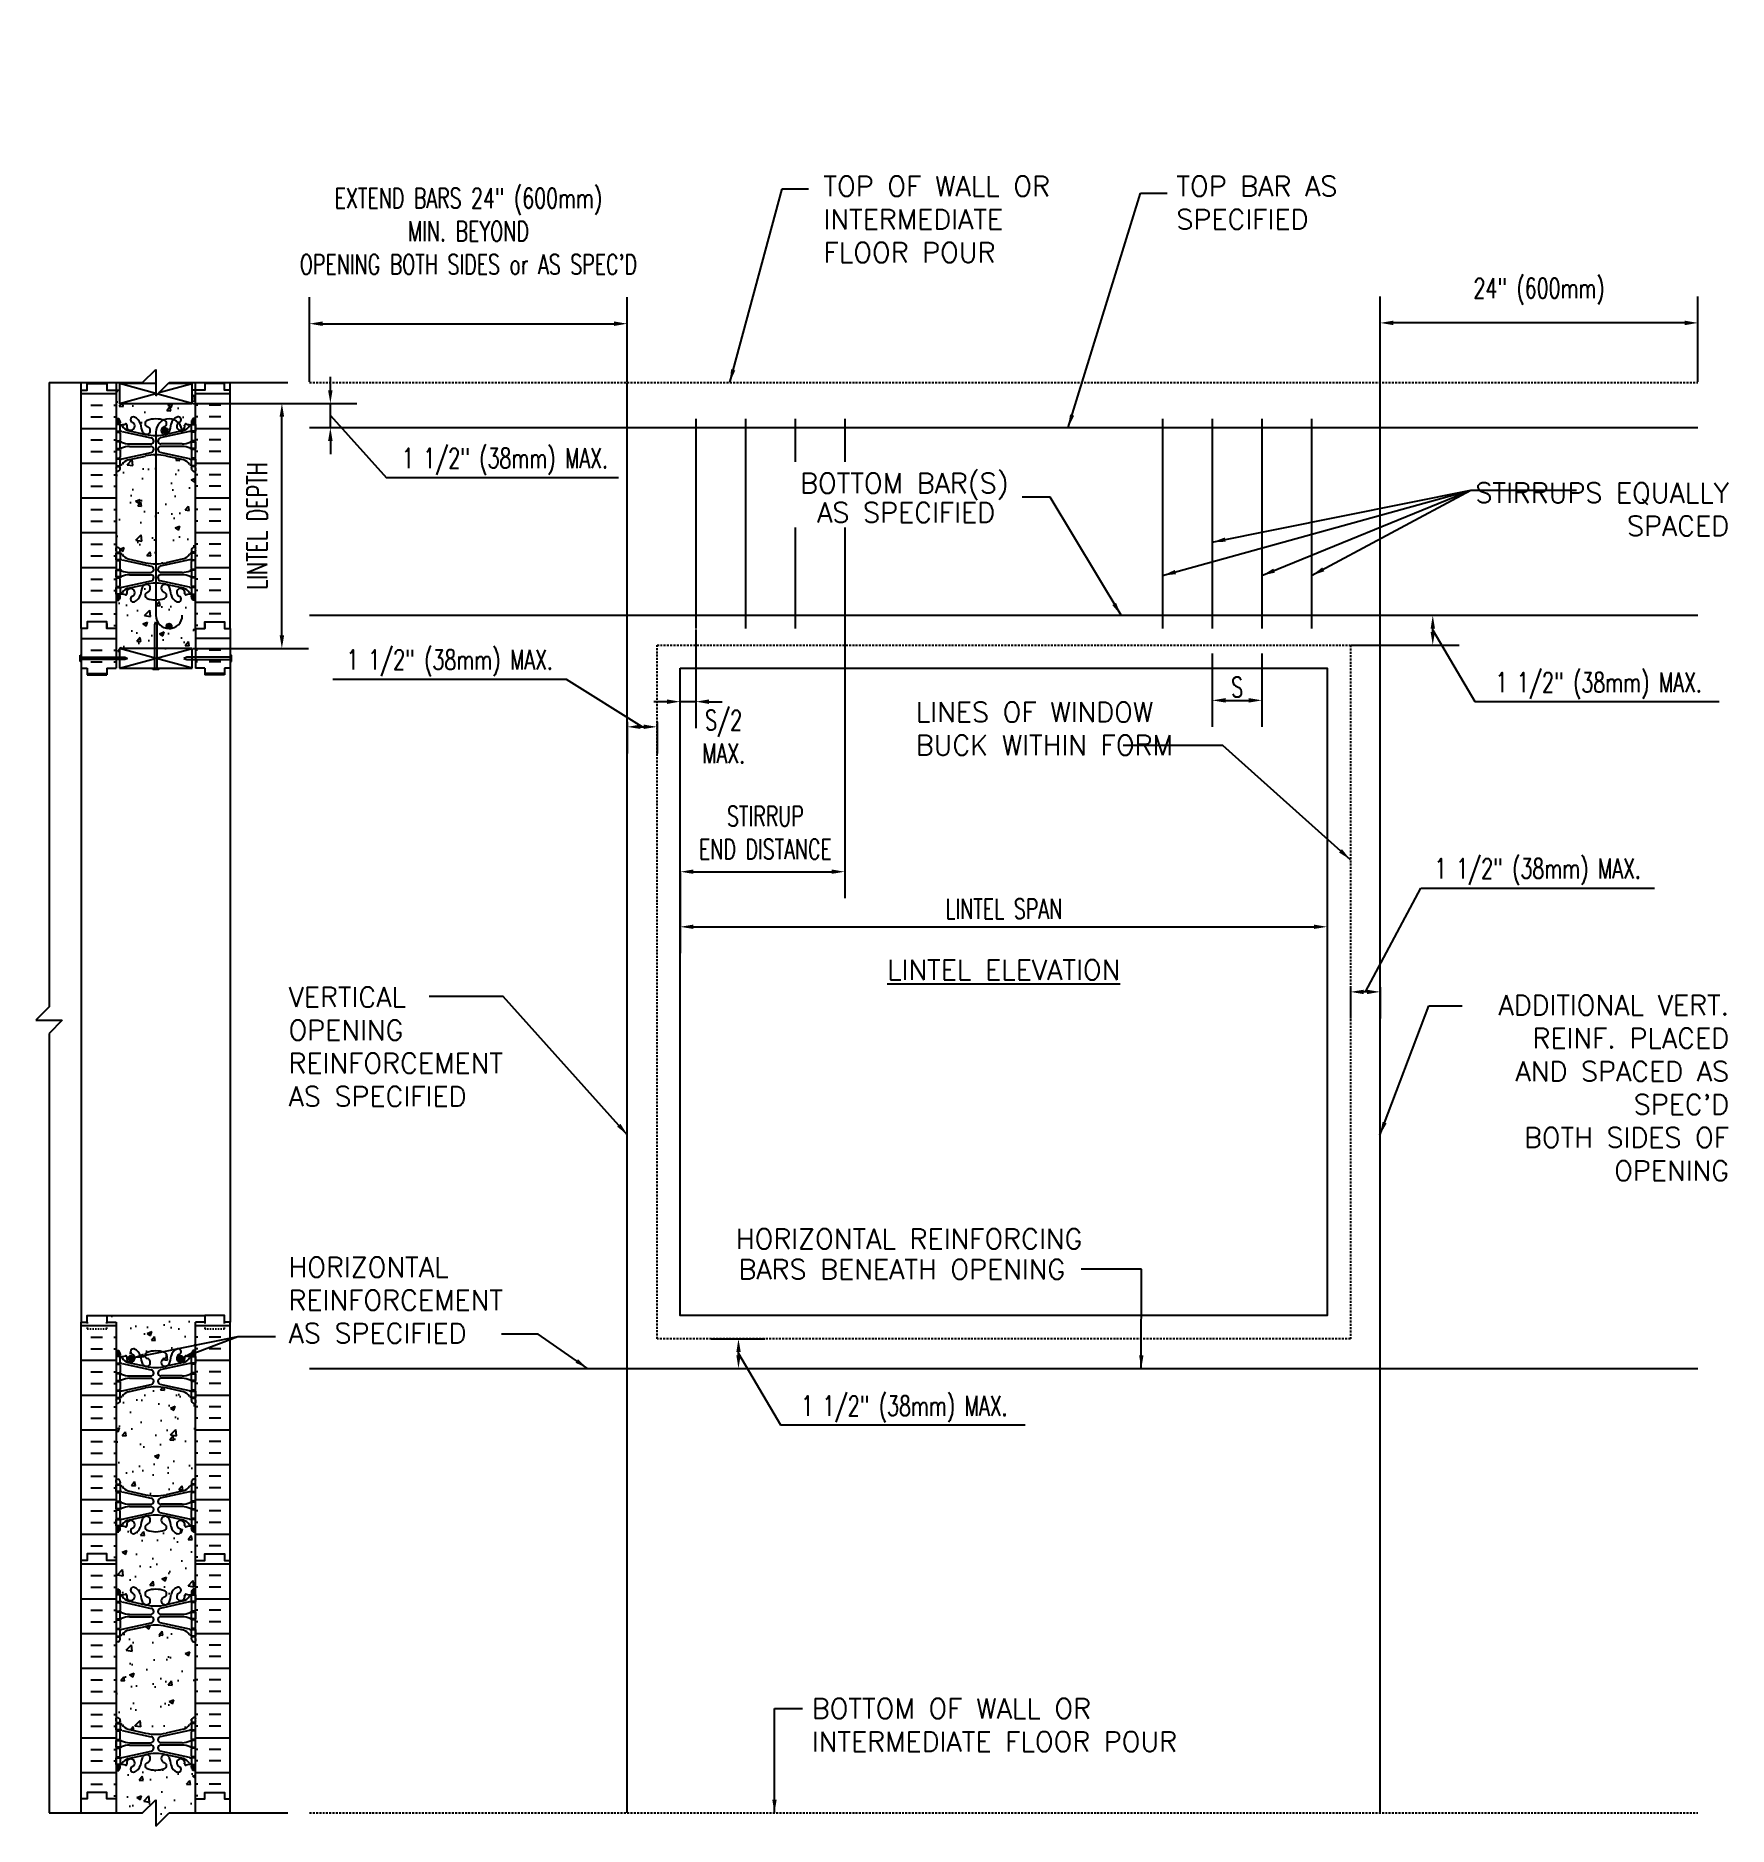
# Model space of a CAD drawing. Header units: inches. Extents: x 637 to 765, y 173 to 308.
import ezdxf
from ezdxf.enums import TextEntityAlignment as Align

# ---------------------------------------------------------------- set-up
doc = ezdxf.new("R2010")
doc.units = ezdxf.units.IN
doc.header["$LTSCALE"] = 0.05
doc.header["$MEASUREMENT"] = 0
doc.linetypes.add('DASHED2', pattern=[0.375, 0.25, -0.125])
doc.linetypes.add('HIDDEN2', pattern=[0.1875, 0.125, -0.0625])
for name, color, linetype in [('0_FOAM_CONTOUR', 8, 'Continuous'), ('HATCH', 12, 'Continuous'), ('line25', 2, 'Continuous'), ('LINE3', 3, 'Continuous'), ('LINE9', 9, 'Continuous'), ('TEXT', 12, 'Continuous'), ('Web_Edge', 9, 'Continuous')]:
    doc.layers.add(name, color=color, linetype=linetype)
doc.styles.add('DIM', font='romans.shx', dxfattribs={"width": 0.7})
doc.styles.add('ROMANS', font='romans.shx', dxfattribs={"height": 1.5})
doc.styles.get("Standard").update_dxf_attribs({"font": 'romans.shx', "height": 0.75})
doc.dimstyles.new('ext_24', dxfattribs={"dimscale": 24, "dimtxt": 0.0625, "dimasz": 1, "dimexe": 2, "dimexo": 0.0625, "dimgap": 0.09375, "dimtad": 1, "dimdec": 1, "dimzin": 3, "dimdsep": 46, "dimlunit": 4, "dimtxsty": 'DIM', "dimcen": 0.09, "dimdle": 0.09375, "dimclrt": 12, "dimadec": 0, "dimazin": 0, "dimtfac": 1, "dimtdec": 1, "dimtmove": 2, "dimatfit": 3, "dimfxl": 0, "dimfrac": 2, "dimtolj": 1, "dimtzin": 0, "dimarcsym": 0})
pattern_1 = [(50, (0, 0), (3.586301, -0.313761), [0.375, -4.125]), (355, (0, 0), (-0.693757, 3.76096), [0.3, -3.3]), (100.45144, (0.299, -0.026), (2.892544, 3.4472), [0.318701, -3.50571]), (46.1842, (0, 1), (5.336207, -0.827596), [0.5625, -6.1875]), (96.6356, (0.4447, 0.931), (4.67331, 4.870593), [0.47805, -5.25857]), (351.1842, (0, 1), (4.67331, 4.870593), [0.45, -4.95]), (21, (0.5, 0.75), (2.984535, -2.013094), [0.375, -4.125]), (326, (0.5, 0.75), (1.216577, 3.62575), [0.3, -3.3]), (71.45144, (0.7487, 0.5822), (4.201112, 1.612656), [0.318701, -3.50571]), (37.5, (0, 0), (0.0607993, 1.6644693), [0, -3.26, 0, -3.35, 0, -3.3125]), (7.5, (0, 0), (1.3153477, 1.9720586), [0, -1.91, 0, -3.185, 0, -1.2625]), (327.5, (-1.115, 0), (2.6691122, -0.1127744), [0, -1.25, 0, -3.9, 0, -5.175]), (317.5, (-1.615, 0), (2.915931, 0.500525), [0, -1.625, 0, -2.59, 0, -3.675])]

msp = doc.modelspace()

# ---------------------------------------------------------------- texts
at = {"layer": 'TEXT', "style": 'ROMANS'}
for s, p in [('BOTTOM BAR(S) ', (711.56, 274.63)), ('AS SPECIFIED  ', (711.56, 272.41)), ('HORIZONTAL REINFORCING', (716.1, 217.57)), ('BARS BENEATH OPENING', (714.81, 215.27))]:
    msp.add_text(s, height=1.5, dxfattribs=at).set_placement(p, align=Align.MIDDLE_RIGHT)
msp.add_text('%%ULINTEL ELEVATION', height=1.5, dxfattribs=at).set_placement((710.16, 237.88), align=Align.MIDDLE_CENTER)
at = {"layer": 'TEXT', "char_height": 1.5}
for s, insert, width, attachment_point in [('TOP OF WALL OR INTERMEDIATE FLOOR POUR', (696.55, 297.8), 22.219, 1), ('TOP BAR AS SPECIFIED', (723.2, 297.8), 14.0536, 1), ('STIRRUPS EQUALLY SPACED', (764.94, 274.65), 21.0641, 3), ('LINES OF WINDOW BUCK WITHIN FORM', (703.52, 258.1), 21.0641, 1), ('VERTICAL OPENING REINFORCEMENT AS SPECIFIED', (656.15, 236.58), 15.5333, 1), ("\\PADDITIONAL VERT. REINF. PLACED AND SPACED AS SPEC'D\\PBOTH SIDES OF OPENING", (764.94, 238.47), 21.0641, 3), ('HORIZONTAL REINFORCEMENT AS SPECIFIED', (656.15, 216.19), 15.5333, 1), ('BOTTOM OF WALL OR INTERMEDIATE FLOOR POUR', (695.67, 182.86), 35.4773, 1)]:
    msp.add_mtext(s, dxfattribs=dict(at, insert=insert, width=width, attachment_point=attachment_point))
at = {"layer": 'TEXT', "color": 12, "char_height": 1.5, "attachment_point": 5, "style": 'DIM'}
for insert in [(672.49, 276.27), (755.09, 259.34), (702.66, 204.72)]:
    msp.add_mtext('\\A1;1 1/2" (38mm) MAX.', dxfattribs=dict(at, insert=insert))

# ---------------------------------------------------------------- blocks, each defined once
blk = doc.blocks.new('*D6')
at = {"layer": 'Defpoints', "color": 0}
for p in [(681.73, 286.67), (657.73, 282.22), (681.73, 282.22)]:
    blk.add_point(p, dxfattribs=at)
at = {"layer": 'TEXT', "color": 0, "lineweight": -2}
for p, q in [((657.73, 282.29), (657.73, 288.67)), ((681.73, 282.29), (681.73, 288.67)), ((658.73, 286.67), (680.73, 286.67))]:
    blk.add_line(p, q, dxfattribs=at)
at = {"layer": 'TEXT', "color": 0}
for points in [[(658.73, 286.84), (658.73, 286.5), (657.73, 286.67)], [(680.73, 286.84), (680.73, 286.5), (681.73, 286.67)]]:
    blk.add_solid(points, dxfattribs=at)
at = {"layer": 'TEXT', "color": 12, "insert": (669.73, 293.65), "char_height": 1.5, "attachment_point": 5, "style": 'DIM'}
blk.add_mtext('\\A1;EXTEND BARS 24" (600mm)\\PMIN. BEYOND \\POPENING BOTH SIDES or AS SPEC\'D', dxfattribs=at)
blk = doc.blocks.new('*D1')
at = {"layer": 'Defpoints', "color": 0}
for p in [(686.91, 263.65), (685.73, 258.13), (685.73, 256.31)]:
    blk.add_point(p, dxfattribs=at)
at = {"layer": 'TEXT', "color": 0, "lineweight": -2}
for p, q in [((686.91, 263.59), (686.91, 256.13)), ((685.73, 256.38), (685.73, 260.13)), ((684.73, 258.13), (683.73, 258.13)), ((686.91, 258.13), (685.73, 258.13)), ((687.91, 258.13), (688.91, 258.13))]:
    blk.add_line(p, q, dxfattribs=at)
at = {"layer": 'TEXT', "color": 0}
for points in [[(684.73, 258.3), (684.73, 257.96), (685.73, 258.13)], [(687.91, 258.3), (687.91, 257.96), (686.91, 258.13)]]:
    blk.add_solid(points, dxfattribs=at)
at = {"layer": 'TEXT', "color": 12, "insert": (689.01, 255.48), "char_height": 1.5, "attachment_point": 5, "style": 'DIM'}
blk.add_mtext('\\A1;S/2\\PMAX.', dxfattribs=at)
blk = doc.blocks.new('*D7')
at = {"layer": 'Defpoints', "color": 0}
for p in [(698.16, 264.65), (685.73, 245.29), (698.16, 245.29)]:
    blk.add_point(p, dxfattribs=at)
at = {"layer": 'TEXT', "color": 0, "lineweight": -2}
for p, q in [((698.16, 264.59), (698.16, 243.29)), ((685.73, 245.23), (685.73, 243.29)), ((686.73, 245.29), (697.16, 245.29))]:
    blk.add_line(p, q, dxfattribs=at)
at = {"layer": 'TEXT', "color": 0}
for points in [[(686.73, 245.46), (686.73, 245.13), (685.73, 245.29)], [(697.16, 245.46), (697.16, 245.13), (698.16, 245.29)]]:
    blk.add_solid(points, dxfattribs=at)
at = {"layer": 'TEXT', "color": 12, "insert": (692.16, 248.24), "char_height": 1.5, "attachment_point": 5, "style": 'DIM'}
blk.add_mtext('\\A1;STIRRUP\\PEND DISTANCE', dxfattribs=at)
blk = doc.blocks.new('*D2')
at = {"layer": 'Defpoints', "color": 0}
for p in [(685.73, 245.29), (734.59, 245.29), (734.59, 241.13)]:
    blk.add_point(p, dxfattribs=at)
at = {"layer": 'TEXT', "color": 0, "lineweight": -2}
for p, q in [((685.73, 245.23), (685.73, 239.13)), ((734.59, 245.23), (734.59, 239.13)), ((686.73, 241.13), (733.59, 241.13))]:
    blk.add_line(p, q, dxfattribs=at)
at = {"layer": 'TEXT', "color": 0}
for points in [[(686.73, 241.3), (686.73, 240.97), (685.73, 241.13)], [(733.59, 241.3), (733.59, 240.97), (734.59, 241.13)]]:
    blk.add_solid(points, dxfattribs=at)
at = {"layer": 'TEXT', "color": 12, "insert": (710.16, 242.49), "char_height": 1.5, "attachment_point": 5, "style": 'DIM'}
blk.add_mtext('\\A1;LINTEL SPAN ', dxfattribs=at)
blk = doc.blocks.new('*D3')
at = {"layer": 'Defpoints', "color": 0}
for p in [(725.91, 261.82), (729.66, 261.82), (729.66, 258.23)]:
    blk.add_point(p, dxfattribs=at)
at = {"layer": 'TEXT', "color": 0, "lineweight": -2}
for p, q in [((725.91, 261.76), (725.91, 256.23)), ((729.66, 261.76), (729.66, 256.23)), ((726.91, 258.23), (728.66, 258.23))]:
    blk.add_line(p, q, dxfattribs=at)
at = {"layer": 'TEXT', "color": 0}
for points in [[(726.91, 258.4), (726.91, 258.06), (725.91, 258.23)], [(728.66, 258.4), (728.66, 258.06), (729.66, 258.23)]]:
    blk.add_solid(points, dxfattribs=at)
at = {"layer": 'TEXT', "color": 12, "insert": (727.79, 259.23), "char_height": 1.5, "attachment_point": 5, "style": 'DIM'}
blk.add_mtext('\\A1;S', dxfattribs=at)
blk = doc.blocks.new('*D8')
at = {"layer": 'Defpoints', "color": 0}
for p in [(738.59, 286.73), (738.59, 282.22), (762.59, 282.22)]:
    blk.add_point(p, dxfattribs=at)
at = {"layer": 'TEXT', "color": 0, "lineweight": -2}
for p, q in [((738.59, 282.29), (738.59, 288.73)), ((762.59, 282.29), (762.59, 288.73)), ((761.59, 286.73), (739.59, 286.73))]:
    blk.add_line(p, q, dxfattribs=at)
at = {"layer": 'TEXT', "color": 0}
for points in [[(739.59, 286.9), (739.59, 286.56), (738.59, 286.73)], [(761.59, 286.9), (761.59, 286.56), (762.59, 286.73)]]:
    blk.add_solid(points, dxfattribs=at)
at = {"layer": 'TEXT', "color": 12, "insert": (750.59, 289.11), "char_height": 1.5, "attachment_point": 5, "style": 'DIM'}
blk.add_mtext('\\A1;24" (600mm)', dxfattribs=at)
blk = doc.blocks.new('*D4')
at = {"layer": 'Defpoints', "color": 0}
for p in [(736.34, 236.65), (738.59, 236.65), (736.34, 236.22)]:
    blk.add_point(p, dxfattribs=at)
at = {"layer": 'TEXT', "color": 0, "lineweight": -2}
for p, q in [((737.47, 236.22), (741.67, 244.06)), ((741.67, 244.06), (759.31, 244.06)), ((736.34, 236.58), (736.34, 234.22)), ((738.59, 236.58), (738.59, 234.22)), ((737.59, 236.22), (737.34, 236.22))]:
    blk.add_line(p, q, dxfattribs=at)
at = {"layer": 'TEXT', "color": 0}
for points in [[(737.34, 236.38), (737.34, 236.05), (736.34, 236.22)], [(737.59, 236.38), (737.59, 236.05), (738.59, 236.22)]]:
    blk.add_solid(points, dxfattribs=at)
at = {"layer": 'TEXT', "color": 12, "insert": (750.49, 245.29), "char_height": 1.5, "attachment_point": 5, "style": 'DIM'}
blk.add_mtext('\\A1;1 1/2" (38mm) MAX.', dxfattribs=at)
blk = doc.blocks.new('*D5')
at = {"layer": 'Defpoints', "color": 0}
for p in [(681.73, 256.66), (683.98, 256.66), (683.98, 256.23)]:
    blk.add_point(p, dxfattribs=at)
at = {"layer": 'TEXT', "color": 0, "lineweight": -2}
for p, q in [((677.14, 259.81), (659.51, 259.81)), ((682.85, 256.23), (677.14, 259.81)), ((681.73, 256.6), (681.73, 254.23)), ((682.73, 256.23), (682.98, 256.23)), ((683.98, 256.6), (683.98, 254.23))]:
    blk.add_line(p, q, dxfattribs=at)
at = {"layer": 'TEXT', "color": 0}
for points in [[(682.73, 256.4), (682.73, 256.07), (681.73, 256.23)], [(682.98, 256.4), (682.98, 256.07), (683.98, 256.23)]]:
    blk.add_solid(points, dxfattribs=at)
at = {"layer": 'TEXT', "color": 12, "insert": (668.33, 261.05), "char_height": 1.5, "attachment_point": 5, "style": 'DIM'}
blk.add_mtext('\\A1;1 1/2" (38mm) MAX.', dxfattribs=at)
blk = doc.blocks.new('*D9')
at = {"layer": 'Defpoints', "color": 0}
for p in [(648.88, 280.65), (655.65, 280.65), (648.88, 262.15)]:
    blk.add_point(p, dxfattribs=at)
at = {"layer": 'TEXT', "color": 0, "lineweight": -2}
for p, q in [((648.94, 280.65), (657.65, 280.65)), ((655.65, 263.15), (655.65, 279.65)), ((648.94, 262.15), (657.65, 262.15))]:
    blk.add_line(p, q, dxfattribs=at)
at = {"layer": 'TEXT', "color": 0}
for points in [[(655.48, 279.65), (655.82, 279.65), (655.65, 280.65)], [(655.48, 263.15), (655.82, 263.15), (655.65, 262.15)]]:
    blk.add_solid(points, dxfattribs=at)
at = {"layer": 'TEXT', "color": 12, "insert": (653.79, 271.4), "char_height": 1.5, "attachment_point": 5, "rotation": 90, "style": 'DIM'}
blk.add_mtext('\\A1;LINTEL DEPTH', dxfattribs=at)

# ---------------------------------------------------------------- dimensions: what is measured, and where the dimension line sits
at = {"layer": 'TEXT'}
for base, p1, p2, text, override, picture, middle in [((681.73, 286.67), (657.73, 282.22), (681.73, 282.22), 'EXTEND BARS 24" (600mm)\\PMIN. BEYOND \\POPENING BOTH SIDES or AS SPEC\'D', {"dimscale": 1, "dimtxt": 1.5}, '*D6', (669.73, 293.65)), ((738.59, 286.73), (762.59, 282.22), (738.59, 282.22), '24" (600mm)', {"dimscale": 1, "dimtxt": 1.5}, '*D8', (750.59, 289.11)), ((685.73, 258.13), (686.91, 263.65), (685.73, 256.31), 'S/2\\PMAX.', {"dimscale": 1, "dimtxt": 1.5}, '*D1', (689.01, 255.48)), ((698.16, 245.29), (685.73, 245.29), (698.16, 264.65), 'STIRRUP\\PEND DISTANCE', {"dimscale": 1, "dimtxt": 1.5}, '*D7', (692.16, 248.24)), ((729.66, 258.23), (725.91, 261.82), (729.66, 261.82), 'S', {"dimscale": 1, "dimtxt": 1.5}, '*D3', (727.79, 259.23)), ((736.34, 236.22), (738.59, 236.65), (736.34, 236.65), '1 1/2" (38mm) MAX.', {"dimscale": 1, "dimtxt": 1.5, "dimtmove": 1}, '*D4', (741.76, 244.06)), ((734.59, 241.13), (685.73, 245.29), (734.59, 245.29), 'LINTEL SPAN ', {"dimscale": 1, "dimtxt": 1.5}, '*D2', (710.16, 242.49))]:
    dim = msp.add_linear_dim(base=base, p1=p1, p2=p2, text=text, dimstyle='ext_24', override=override, dxfattribs=at)
    dim.commit()
    dim.dimension.update_dxf_attribs({"geometry": picture, "text_midpoint": middle, "dimtype": 160})
for base, p1, p2, angle, text, override, picture, middle in [((655.65, 280.65), (648.88, 262.15), (648.88, 280.65), 90, 'LINTEL DEPTH', {"dimscale": 1, "dimtxt": 1.5}, '*D9', (653.79, 271.4)), ((683.98, 256.23), (681.73, 256.66), (683.98, 256.66), 180, '1 1/2" (38mm) MAX.', {"dimscale": 1, "dimtxt": 1.5, "dimtmove": 1}, '*D5', (677.05, 259.81))]:
    dim = msp.add_linear_dim(base=base, p1=p1, p2=p2, angle=angle, text=text, dimstyle='ext_24', override=override, dxfattribs=at)
    dim.commit()
    dim.dimension.update_dxf_attribs({"geometry": picture, "text_midpoint": middle, "dimtype": 160})

# ---------------------------------------------------------------- hatches: boundary and pattern name
h = msp.add_hatch()
h.set_pattern_fill('AR-CONC', color=12, scale=0.02, style=0)
h.set_pattern_definition([(50, (-256.7342, -0.5467), (3.643693, -0.318782), [0.381, -4.191]), (355, (-256.734, -0.5467), (-0.704857, 3.821133), [0.3048, -3.3528]), (100.451, (-256.4305, -0.5732), (2.93885, 3.502334), [0.3238, -3.5618]), (46.1842, (-256.734, 0.4693), (5.42158, -0.840847), [0.5715, -6.2865]), (96.6356, (-256.2824, 0.399), (4.748085, 4.94851), [0.4857, -5.3427]), (351.184, (-256.734, 0.4693), (4.748092, 4.948502), [0.4572, -5.0292]), (21, (-256.2262, 0.2153), (3.032298, -2.04531), [0.381, -4.191]), (326, (-256.226, 0.2153), (1.23604, 3.68376), [0.3048, -3.3528]), (71.4514, (-255.9735, 0.045), (4.26833, 1.638457), [0.3238, -3.5618]), (37.5, (-256.7342, -0.5467), (0.061772, 1.6911008), [0, -3.31216, 0, -3.4036, 0, -3.3655]), (7.5, (-256.7342, -0.5467), (1.3363933, 2.0036115), [0, -1.94056, 0, -3.23596, 0, -1.2827]), (327.5, (-257.867, -0.5467), (2.711812, -0.1145749), [0, -1.27, 0, -3.9624, 0, -5.2578]), (317.5, (-258.375, -0.5467), (2.9625836, 0.50853), [0, -1.651, 0, -2.63144, 0, -3.7338])])
h.paths.add_polyline_path([(649.13, 262.15), (649.13, 263.65), (643.13, 263.65), (643.13, 262.15)])
at = {"layer": 'HATCH'}
h = msp.add_hatch(dxfattribs=at)
h.set_pattern_fill('INSUL', color=256, scale=7, style=0)
h.set_pattern_definition([(0, (-2283.0335, -133.3595), (0, 2.625), []), (0, (-2283.0335, -132.4845), (0, 2.625), [0.875, -0.875]), (0, (-2283.0335, -131.6095), (0, 2.625), [0.875, -0.875])])
h.paths.add_polyline_path([(640.5, 263.65), (640.94, 263.65), (640.94, 264.15), (642.44, 264.15), (642.44, 263.65), (643.13, 263.65), (643.13, 281.65), (642.44, 281.65), (642.44, 282.15), (640.94, 282.15), (640.94, 281.65), (640.5, 281.65)])
h = msp.add_hatch(dxfattribs=at)
h.set_pattern_fill('AR-CONC', color=256, scale=0.5)
h.set_pattern_definition(pattern_1)
h.paths.add_polyline_path([(649.13, 281.65), (648.88, 281.65), (648.88, 280.65), (643.38, 280.65), (643.38, 281.65), (643.13, 281.65), (643.13, 279.56, 0.064398), (643.24, 279.5), (643.33, 279.5), (643.33, 279.45, -0.249069), (643.44, 279.25), (643.44, 279.18, -0.414214), (643.38, 279.12), (643.33, 279.12), (643.33, 279.05), (643.43, 279.05, 0.10046), (643.83, 279.1, -0.601435), (643.95, 279, 2.182095), (644.36, 279.21, -1), (644.52, 279.62, -0.24438), (644.97, 279.1, 0.053157), (645.13, 278.49, 0.223253), (645.33, 278.32), (645.35, 278.32, 0.955472), (645.49, 278.91, -0.735593), (645.48, 279.37, -0.082755), (646.13, 279.48, -0.074815), (646.72, 279.39, -0.106407), (647.13, 279.48, -0.083242), (647.45, 279.42, -0.117477), (647.74, 279.62, -1), (647.9, 279.21, 0.0567), (647.84, 279.18, -0.154746), (648.11, 278.64, 0.383483), (648.31, 279, -0.601435), (648.43, 279.1, 0.10046), (648.82, 279.05), (648.93, 279.05), (648.93, 279.12), (648.88, 279.12, -0.414214), (648.82, 279.18), (648.82, 279.25, -0.249069), (648.93, 279.45), (648.93, 279.5), (649.02, 279.5, 0.064398), (649.13, 279.56)])
h.paths.add_polyline_path([(649.13, 275.43, 0.082415), (648.98, 275.51, -0.317837), (648.82, 275.75), (648.82, 275.81, -0.414214), (648.88, 275.88), (648.93, 275.88), (648.93, 275.95), (648.82, 275.95, -0.188973), (648.67, 276.04, 0.196323), (648.22, 276.39), (646.9, 276.68, 0.057795), (646.13, 276.77), (646.13, 268.53, 0.057795), (646.9, 268.62), (648.22, 268.91, 0.196323), (648.67, 269.26, -0.188973), (648.82, 269.35), (648.93, 269.35), (648.93, 269.42), (648.88, 269.42, -0.414214), (648.82, 269.49), (648.82, 269.55, -0.317837), (648.98, 269.79, 0.082415), (649.13, 269.87)])
h.paths.add_polyline_path([(646.13, 276.77, 0.057795), (645.36, 276.68), (644.04, 276.39, 0.196323), (643.59, 276.04, -0.188973), (643.43, 275.95), (643.33, 275.95), (643.33, 275.88), (643.38, 275.88, -0.414214), (643.44, 275.81), (643.44, 275.75, -0.317837), (643.27, 275.51, 0.082415), (643.13, 275.43), (643.13, 269.87, 0.082415), (643.27, 269.79, -0.317837), (643.44, 269.55), (643.44, 269.49, -0.414214), (643.38, 269.42), (643.33, 269.42), (643.33, 269.35), (643.43, 269.35, -0.188973), (643.59, 269.26, 0.196323), (644.04, 268.91), (645.36, 268.62, 0.057795), (646.13, 268.53)])
h.paths.add_polyline_path([(646.13, 265.82, -0.082755), (645.48, 265.93, -0.735593), (645.49, 266.39, 0.955472), (645.35, 266.98), (645.33, 266.98, 0.223253), (645.13, 266.81, 0.053157), (644.97, 266.2, -0.24438), (644.52, 265.68, -1), (644.36, 266.09, 2.182095), (643.95, 266.3, -0.601435), (643.83, 266.2, 0.10046), (643.43, 266.25), (643.33, 266.25), (643.33, 266.18), (643.38, 266.18, -0.414214), (643.44, 266.12), (643.44, 266.05, -0.249069), (643.33, 265.85), (643.33, 265.8), (643.24, 265.8, 0.064398), (643.13, 265.74), (643.13, 263.65), (643.13, 261.48), (643.38, 261.48), (643.38, 262.15), (646.05, 262.15), (646.05, 263.93), (646.13, 264.15), (646.21, 263.93), (646.21, 262.15), (648.88, 262.15), (648.88, 261.48), (649.13, 261.48), (649.13, 263.65), (649.13, 265.74, 0.064398), (649.02, 265.8), (648.93, 265.8), (648.93, 265.85, -0.249069), (648.82, 266.05), (648.82, 266.12, -0.414214), (648.88, 266.18), (648.93, 266.18), (648.93, 266.25), (648.82, 266.25, 0.10046), (648.43, 266.2, -0.601435), (648.31, 266.3, 2.182095), (647.9, 266.09, -1), (647.74, 265.68, -0.24438), (647.29, 266.2, 0.053157), (647.12, 266.81, 0.223253), (646.92, 266.98), (646.9, 266.98, 0.955472), (646.76, 266.39, -0.735593), (646.78, 265.93, -0.082755), (646.13, 265.82), (646.13, 264.65, 0.414214), (647.13, 263.65, -0.414214), (646.94, 263.84, -1), (647.32, 263.84, -0.414214), (647.13, 263.65, -0.414214), (646.13, 264.65)])
h = msp.add_hatch(dxfattribs=at)
h.set_pattern_fill('INSUL', color=256, scale=7, style=0)
h.set_pattern_definition([(180, (3575.2896, -133.3595), (0, 2.625), []), (180, (3575.2896, -132.4845), (0, 2.625), [0.875, -0.875]), (180, (3575.2896, -131.6095), (0, 2.625), [0.875, -0.875])])
h.paths.add_polyline_path([(651.75, 263.65), (651.32, 263.65), (651.32, 264.15), (649.82, 264.15), (649.82, 263.65), (649.13, 263.65), (649.13, 281.65), (649.82, 281.65), (649.82, 282.15), (651.32, 282.15), (651.32, 281.65), (651.75, 281.65)])
h = msp.add_hatch(dxfattribs=at)
h.set_pattern_fill('INSUL', color=256, scale=7, style=0)
h.set_pattern_definition([(0, (-2283.0335, -203.7268), (0, 2.625), []), (0, (-2283.0335, -202.8518), (0, 2.625), [0.875, -0.875]), (0, (-2283.0335, -201.9768), (0, 2.625), [0.875, -0.875])])
h.paths.add_polyline_path([(640.5, 193.28), (640.94, 193.28), (640.94, 193.78), (642.44, 193.78), (642.44, 193.28), (643.13, 193.28), (643.13, 211.28), (642.44, 211.28), (642.44, 211.78), (640.94, 211.78), (640.94, 211.28), (640.5, 211.28)])
h = msp.add_hatch(dxfattribs=at)
h.set_pattern_fill('AR-CONC', color=256, scale=0.5)
h.set_pattern_definition(pattern_1)
h.paths.add_polyline_path([(649.13, 211.28), (649.82, 211.28), (649.82, 211.78), (642.44, 211.78), (642.44, 211.28), (643.13, 211.28), (643.13, 209.19, 0.064398), (643.24, 209.13), (643.33, 209.13), (643.33, 209.09, -0.249069), (643.44, 208.88), (643.44, 208.81, -0.414214), (643.38, 208.75), (643.33, 208.75), (643.33, 208.68), (643.43, 208.68, 0.10046), (643.83, 208.74, -0.601435), (643.95, 208.63, 2.182095), (644.36, 208.84, -1), (644.52, 209.25, -0.24438), (644.97, 208.73, 0.053157), (645.13, 208.12, 0.223253), (645.33, 207.95), (645.35, 207.95, 0.955472), (645.49, 208.54, -0.735593), (645.48, 209, -0.082755), (646.13, 209.11, -0.082755), (646.78, 209, -0.735593), (646.76, 208.54, 0.955472), (646.9, 207.95), (646.92, 207.95, 0.223253), (647.12, 208.12, 0.053157), (647.29, 208.73, -0.24438), (647.74, 209.25, -1), (647.9, 208.84, 2.182095), (648.31, 208.63, -0.601435), (648.43, 208.74, 0.10046), (648.82, 208.68), (648.93, 208.68), (648.93, 208.75), (648.88, 208.75, -0.414214), (648.82, 208.81), (648.82, 208.88, -0.249069), (648.93, 209.09), (648.93, 209.13), (649.02, 209.13, 0.064398), (649.13, 209.19)])
h.paths.add_polyline_path([(648.2, 208.56, -1), (647.83, 208.56, -1)], flags=16)
h.paths.add_polyline_path([(644.43, 208.56, -1), (644.06, 208.56, -1)], flags=16)
h.paths.add_polyline_path([(649.13, 205.06, 0.082415), (648.98, 205.14, -0.317837), (648.82, 205.38), (648.82, 205.45, -0.414214), (648.88, 205.51), (648.93, 205.51), (648.93, 205.58), (648.82, 205.58, -0.188973), (648.67, 205.67, 0.196323), (648.22, 206.02), (646.9, 206.31, 0.057795), (646.13, 206.4, 0.057795), (645.36, 206.31), (644.04, 206.02, 0.196323), (643.59, 205.67, -0.188973), (643.43, 205.58), (643.33, 205.58), (643.33, 205.51), (643.38, 205.51, -0.414214), (643.44, 205.45), (643.44, 205.38, -0.317837), (643.27, 205.14, 0.082415), (643.13, 205.06), (643.13, 199.5, 0.082415), (643.27, 199.42, -0.317837), (643.44, 199.19), (643.44, 199.12, -0.414214), (643.38, 199.06), (643.33, 199.06), (643.33, 198.99), (643.43, 198.99, -0.188973), (643.59, 198.89, 0.196323), (644.04, 198.55), (645.36, 198.25, 0.057795), (646.13, 198.17, 0.057795), (646.9, 198.25), (648.22, 198.55, 0.196323), (648.67, 198.89, -0.188973), (648.82, 198.99), (648.93, 198.99), (648.93, 199.06), (648.88, 199.06, -0.414214), (648.82, 199.12), (648.82, 199.19, -0.317837), (648.98, 199.42, 0.082415), (649.13, 199.5)])
h.paths.add_polyline_path([(649.13, 195.37, 0.064398), (649.02, 195.44), (648.93, 195.44), (648.93, 195.48, -0.249069), (648.82, 195.69), (648.82, 195.75, -0.414214), (648.88, 195.82), (648.93, 195.82), (648.93, 195.89), (648.82, 195.89, 0.10046), (648.43, 195.83, -0.601435), (648.31, 195.93, 2.182095), (647.9, 195.72, -1), (647.74, 195.31, -0.24438), (647.29, 195.83, 0.053157), (647.12, 196.45, 1.553132), (646.76, 196.02, -0.735593), (646.78, 195.57, -0.082755), (646.13, 195.46, -0.082755), (645.48, 195.57, -0.735593), (645.49, 196.02, 1.553132), (645.13, 196.45, 0.053157), (644.97, 195.83, -0.24438), (644.52, 195.31, -1), (644.36, 195.72, 2.182095), (643.95, 195.93, -0.601435), (643.83, 195.83, 0.10046), (643.43, 195.89), (643.33, 195.89), (643.33, 195.82), (643.38, 195.82, -0.414214), (643.44, 195.75), (643.44, 195.69, -0.249069), (643.33, 195.48), (643.33, 195.44), (643.24, 195.44, 0.064398), (643.13, 195.37), (643.13, 191.19, 0.064398), (643.24, 191.13), (643.33, 191.13), (643.33, 191.09, -0.249069), (643.44, 190.88), (643.44, 190.81, -0.414214), (643.38, 190.75), (643.33, 190.75), (643.33, 190.68), (643.43, 190.68, 0.10046), (643.83, 190.74, -0.601435), (643.95, 190.63, 2.182095), (644.36, 190.84, -1), (644.52, 191.25, -0.24438), (644.97, 190.73, 0.053157), (645.13, 190.12, 1.553132), (645.49, 190.54, -0.735593), (645.48, 191, -0.082755), (646.13, 191.11, -0.082755), (646.78, 191, -0.735593), (646.76, 190.54, 1.553132), (647.12, 190.12, 0.053157), (647.29, 190.73, -0.24438), (647.74, 191.25, -1), (647.9, 190.84, 2.182095), (648.31, 190.63, -0.601435), (648.43, 190.74, 0.10046), (648.82, 190.68), (648.93, 190.68), (648.93, 190.75), (648.88, 190.75, -0.414214), (648.82, 190.81), (648.82, 190.88, -0.249069), (648.93, 191.09), (648.93, 191.13), (649.02, 191.13, 0.064398), (649.13, 191.19)])
h.paths.add_polyline_path([(649.13, 187.06, 0.082415), (648.98, 187.14, -0.317837), (648.82, 187.38), (648.82, 187.45, -0.414214), (648.88, 187.51), (648.93, 187.51), (648.93, 187.58), (648.82, 187.58, -0.188973), (648.67, 187.67, 0.196323), (648.22, 188.02), (646.9, 188.31, 0.057795), (646.13, 188.4, 0.057795), (645.36, 188.31), (644.04, 188.02, 0.196323), (643.59, 187.67, -0.188973), (643.43, 187.58), (643.33, 187.58), (643.33, 187.51), (643.38, 187.51, -0.414214), (643.44, 187.45), (643.44, 187.38, -0.317837), (643.27, 187.14, 0.082415), (643.13, 187.06), (643.13, 181.5, 0.082415), (643.27, 181.42, -0.317837), (643.44, 181.19), (643.44, 181.12, -0.414214), (643.38, 181.06), (643.33, 181.06), (643.33, 180.99), (643.43, 180.99, -0.188973), (643.59, 180.89, 0.196323), (644.04, 180.55), (645.36, 180.25, 0.057795), (646.13, 180.17, 0.057795), (646.9, 180.25), (648.22, 180.55, 0.196323), (648.67, 180.89, -0.188973), (648.82, 180.99), (648.93, 180.99), (648.93, 181.06), (648.88, 181.06, -0.414214), (648.82, 181.12), (648.82, 181.19, -0.317837), (648.98, 181.42, 0.082415), (649.13, 181.5)])
h.paths.add_polyline_path([(649.13, 177.37, 0.064398), (649.02, 177.44), (648.93, 177.44), (648.93, 177.48, -0.249069), (648.82, 177.69), (648.82, 177.75, -0.414214), (648.88, 177.82), (648.93, 177.82), (648.93, 177.89), (648.82, 177.89, 0.10046), (648.43, 177.83, -0.601435), (648.31, 177.93, 2.182095), (647.9, 177.72, -1), (647.74, 177.31, -0.24438), (647.29, 177.83, 0.053157), (647.12, 178.45, 1.553132), (646.76, 178.02, -0.735593), (646.78, 177.57, -0.082755), (646.13, 177.46, -0.082755), (645.48, 177.57, -0.735593), (645.49, 178.02, 1.553132), (645.13, 178.45, 0.053157), (644.97, 177.83, -0.24438), (644.52, 177.31, -1), (644.36, 177.72, 2.182095), (643.95, 177.93, -0.601435), (643.83, 177.83, 0.10046), (643.43, 177.89), (643.33, 177.89), (643.33, 177.82), (643.38, 177.82, -0.414214), (643.44, 177.75), (643.44, 177.69, -0.249069), (643.33, 177.48), (643.33, 177.44), (643.24, 177.44, 0.064398), (643.13, 177.37), (643.13, 174.22), (645.13, 174.22), (646.13, 175.22), (646.13, 173.22), (647.13, 174.22), (649.13, 174.22)])
h = msp.add_hatch(dxfattribs=at)
h.set_pattern_fill('INSUL', color=256, scale=7, style=0)
h.set_pattern_definition([(180, (3575.2896, -203.7268), (0, 2.625), []), (180, (3575.2896, -202.8518), (0, 2.625), [0.875, -0.875]), (180, (3575.2896, -201.9768), (0, 2.625), [0.875, -0.875])])
h.paths.add_polyline_path([(651.75, 193.28), (651.32, 193.28), (651.32, 193.78), (649.82, 193.78), (649.82, 193.28), (649.13, 193.28), (649.13, 211.28), (649.82, 211.28), (649.82, 211.78), (651.32, 211.78), (651.32, 211.28), (651.75, 211.28)])
h = msp.add_hatch(dxfattribs=at)
h.set_pattern_fill('INSUL', color=256, scale=7, style=0)
h.set_pattern_definition([(0, (-2283.0335, -221.7268), (0, 2.625), []), (0, (-2283.0335, -220.8518), (0, 2.625), [0.875, -0.875]), (0, (-2283.0335, -219.9768), (0, 2.625), [0.875, -0.875])])
h.paths.add_polyline_path([(640.5, 175.28), (640.94, 175.28), (640.94, 175.78), (642.44, 175.78), (642.44, 175.28), (643.13, 175.28), (643.13, 193.28), (642.44, 193.28), (642.44, 193.78), (640.94, 193.78), (640.94, 193.28), (640.5, 193.28)])
h = msp.add_hatch(dxfattribs=at)
h.set_pattern_fill('INSUL', color=256, scale=7, style=0)
h.set_pattern_definition([(180, (3575.2896, -221.7268), (0, 2.625), []), (180, (3575.2896, -220.8518), (0, 2.625), [0.875, -0.875]), (180, (3575.2896, -219.9768), (0, 2.625), [0.875, -0.875])])
h.paths.add_polyline_path([(651.75, 175.28), (651.32, 175.28), (651.32, 175.78), (649.82, 175.78), (649.82, 175.28), (649.13, 175.28), (649.13, 193.28), (649.82, 193.28), (649.82, 193.78), (651.32, 193.78), (651.32, 193.28), (651.75, 193.28)])
at = {"layer": 'LINE3'}
for points in [[(647.03, 278.62, 1), (646.66, 278.62, 1)], [(647.32, 263.84, 1), (646.94, 263.84, 1)], [(644.43, 208.56, 1), (644.06, 208.56, 1)], [(648.2, 208.56, 1), (647.83, 208.56, 1)]]:
    msp.add_hatch(color=9, dxfattribs=at).paths.add_polyline_path(points)

# ---------------------------------------------------------------- linework, layer by layer
at = {"color": 12}
for p, q in [((640.5, 260.65), (640.5, 211.28)), ((651.75, 260.65), (651.75, 211.28)), ((642.44, 211.78), (649.82, 211.78))]:
    msp.add_line(p, q, dxfattribs=at)
at = {"layer": '0_FOAM_CONTOUR'}
for p, q in [((640.94, 264.03), (640.94, 263.65)), ((642.44, 264.03), (642.44, 263.65)), ((649.82, 264.03), (649.82, 263.65)), ((651.32, 264.03), (651.32, 263.65))]:
    msp.add_line(p, q, dxfattribs=at)
at = {"layer": 'HATCH'}
for p, q in [((643.13, 281.65), (643.38, 281.65)), ((649.13, 281.65), (648.88, 281.65)), ((647.27, 280.54), (647.27, 280.54)), ((640.5, 262.89), (643.13, 262.89)), ((651.75, 262.89), (649.13, 262.89)), ((641.22, 262.02), (642.09, 262.02)), ((641.22, 261.14), (642.09, 261.14)), ((642.97, 262.02), (643.13, 262.02)), ((642.97, 261.14), (643.13, 261.14)), ((649.29, 262.02), (649.13, 262.02)), ((649.29, 261.14), (649.13, 261.14)), ((651.04, 262.02), (650.16, 262.02)), ((651.04, 261.14), (650.16, 261.14)), ((640.94, 260.27), (642.44, 260.27)), ((651.32, 260.27), (649.82, 260.27))]:
    msp.add_line(p, q, dxfattribs=at)
at = {"layer": 'line25'}
for p, q in [((640.5, 263.65), (640.5, 282.22)), ((643.13, 282.22), (643.13, 263.65)), ((649.13, 263.65), (649.13, 282.22)), ((651.75, 263.65), (651.75, 282.22)), ((640.5, 263.65), (640.5, 260.65)), ((643.13, 263.65), (643.13, 260.65)), ((649.13, 263.65), (649.13, 260.65)), ((651.75, 263.65), (651.75, 260.65)), ((643.38, 262.15), (643.38, 260.65)), ((648.88, 262.15), (643.38, 262.15)), ((648.88, 260.65), (648.88, 262.15)), ((640.5, 260.65), (640.94, 260.65)), ((640.94, 260.65), (640.94, 260.15)), ((640.94, 260.15), (642.44, 260.15)), ((642.44, 260.65), (642.44, 260.15)), ((642.44, 260.65), (643.13, 260.65)), ((643.38, 260.65), (648.88, 260.65)), ((649.82, 260.65), (649.13, 260.65)), ((649.82, 260.65), (649.82, 260.15)), ((651.32, 260.15), (649.82, 260.15)), ((651.75, 260.65), (651.32, 260.65)), ((651.32, 260.65), (651.32, 260.15)), ((640.5, 174.22), (640.5, 211.28)), ((643.13, 211.28), (643.13, 174.22)), ((649.13, 174.22), (649.13, 211.28)), ((651.75, 174.22), (651.75, 211.28))]:
    msp.add_line(p, q, dxfattribs=at)
at = {"layer": 'line25', "color": 9, "linetype": 'HIDDEN2', "ltscale": 24}
for p, q in [((657.73, 282.22), (762.59, 282.22)), ((657.73, 174.22), (762.59, 174.22))]:
    msp.add_line(p, q, dxfattribs=at)
at = {"layer": 'line25'}
for points in [[(640.5, 281.65), (640.94, 281.65), (640.94, 282.15), (642.44, 282.15), (642.44, 281.65), (643.13, 281.65)], [(646.13, 282.15), (643.38, 282.15), (643.38, 280.65), (648.88, 280.65), (648.88, 282.15), (647.05, 282.15)], [(651.75, 281.65), (651.32, 281.65), (651.32, 282.15), (649.82, 282.15), (649.82, 281.65), (649.13, 281.65)], [(643.13, 263.65), (642.44, 263.65), (642.44, 264.15), (640.94, 264.15), (640.94, 263.65), (640.5, 263.65)], [(649.13, 263.65), (649.82, 263.65), (649.82, 264.15), (651.32, 264.15), (651.32, 263.65), (651.75, 263.65)], [(640.5, 211.28), (640.94, 211.28), (640.94, 211.78), (642.44, 211.78), (642.44, 211.28), (643.13, 211.28)], [(651.75, 211.28), (651.32, 211.28), (651.32, 211.78), (649.82, 211.78), (649.82, 211.28), (649.13, 211.28)], [(643.13, 193.28), (642.44, 193.28), (642.44, 193.78), (640.94, 193.78), (640.94, 193.28), (640.5, 193.28)], [(649.13, 193.28), (649.82, 193.28), (649.82, 193.78), (651.32, 193.78), (651.32, 193.28), (651.75, 193.28)], [(643.13, 175.28), (642.44, 175.28), (642.44, 175.78), (640.94, 175.78), (640.94, 175.28), (640.5, 175.28)], [(649.13, 175.28), (649.82, 175.28), (649.82, 175.78), (651.32, 175.78), (651.32, 175.28), (651.75, 175.28)]]:
    msp.add_lwpolyline(points, dxfattribs=at)
at = {"layer": 'line25', "color": 9, "linetype": 'HIDDEN2', "ltscale": 24}
msp.add_lwpolyline([(683.98, 262.4), (736.34, 262.4), (736.34, 210.03), (683.98, 210.03)], close=True, dxfattribs=at)
at = {"layer": 'line25'}
msp.add_lwpolyline([(685.73, 260.65), (734.59, 260.65), (734.59, 211.78), (685.73, 211.78)], close=True, dxfattribs=at)
at = {"layer": 'LINE3', "color": 5}
for p, q in [((681.73, 274.69), (681.73, 282.22)), ((738.59, 174.22), (738.59, 282.22)), ((657.73, 278.82), (762.59, 278.82)), ((686.91, 279.49), (686.91, 272.23)), ((690.66, 279.49), (690.66, 272.33)), ((694.41, 279.49), (694.41, 276.24)), ((698.16, 279.49), (698.16, 276.24)), ((722.16, 279.49), (722.16, 276.68)), ((725.91, 279.49), (725.91, 276.68)), ((729.66, 279.49), (729.66, 263.65)), ((733.41, 279.49), (733.41, 263.65)), ((722.16, 276.68), (722.16, 263.65)), ((725.91, 276.68), (725.91, 263.65)), ((681.73, 174.22), (681.73, 274.69)), ((686.91, 272.23), (686.91, 263.65)), ((690.66, 272.33), (690.66, 263.65)), ((694.41, 271.28), (694.41, 263.65)), ((698.16, 271.28), (698.16, 263.65)), ((657.73, 264.65), (762.59, 264.65)), ((657.73, 207.78), (762.59, 207.78))]:
    msp.add_line(p, q, dxfattribs=at)
at = {"layer": 'LINE3', "color": 9}
msp.add_line((646.13, 278.48), (646.13, 264.65), dxfattribs=at)
at = {"layer": 'LINE3'}
msp.add_circle((646.85, 278.62), 0.188, dxfattribs=at)
at = {"layer": 'LINE3', "color": 9}
for centre in [(647.13, 263.84), (644.24, 208.56), (648.01, 208.56)]:
    msp.add_circle(centre, 0.188, dxfattribs=at)
for centre, start, end in [((647.13, 278.48), 90, 180), ((647.13, 278.48), 0, 90), ((647.13, 264.65), 180, 270), ((647.13, 264.65), 270, 0)]:
    msp.add_arc(centre, 1, start, end, dxfattribs=at)
at = {"layer": 'LINE9'}
for p, q in [((645.13, 282.22), (646.13, 283.22)), ((646.13, 283.22), (646.13, 281.22)), ((638.07, 282.22), (638.07, 235.08)), ((638.07, 282.22), (645.13, 282.22)), ((646.13, 281.4), (643.38, 282.15)), ((643.38, 280.65), (646.13, 281.4)), ((646.13, 281.22), (647.13, 282.22)), ((648.88, 280.65), (646.27, 281.36)), ((646.37, 281.47), (648.88, 282.15)), ((647.13, 282.22), (656.1, 282.22)), ((646.05, 263.93), (646.13, 264.15)), ((646.05, 260.65), (646.05, 263.93)), ((646.13, 264.15), (646.21, 263.93)), ((646.21, 263.93), (646.21, 260.65)), ((640.42, 261.17), (640.42, 261.63)), ((640.42, 261.63), (640.5, 261.63)), ((640.5, 261.17), (640.42, 261.17)), ((640.5, 261.63), (640.5, 261.17)), ((640.5, 261.48), (643.78, 261.48)), ((643.78, 261.32), (640.5, 261.32)), ((643.78, 261.48), (644, 261.4)), ((644, 261.4), (643.78, 261.32)), ((648.48, 261.48), (648.25, 261.4)), ((648.25, 261.4), (648.48, 261.32)), ((651.75, 261.48), (648.48, 261.48)), ((648.48, 261.32), (651.75, 261.32)), ((651.75, 261.63), (651.75, 261.17)), ((651.84, 261.63), (651.75, 261.63)), ((651.75, 261.17), (651.84, 261.17)), ((651.84, 261.17), (651.84, 261.63)), ((645.9, 260.65), (646.36, 260.65)), ((645.9, 260.57), (645.9, 260.65)), ((646.36, 260.57), (645.9, 260.57)), ((646.36, 260.65), (646.36, 260.57)), ((686.16, 260.65), (734.16, 260.65)), ((638.07, 235.08), (637.07, 234.08)), ((637.07, 234.08), (639.07, 234.08)), ((639.07, 234.08), (638.07, 233.08)), ((638.07, 233.08), (638.07, 174.22)), ((645.13, 174.22), (646.13, 175.22)), ((646.13, 175.22), (646.13, 173.22)), ((638.07, 174.22), (645.13, 174.22)), ((646.13, 173.22), (647.13, 174.22)), ((647.13, 174.22), (656.1, 174.22))]:
    msp.add_line(p, q, dxfattribs=at)
at = {"layer": 'LINE9', "color": 12}
for p, q in [((643.38, 260.65), (648.88, 262.15)), ((648.88, 260.65), (643.38, 262.15))]:
    msp.add_line(p, q, dxfattribs=at)
at = {"layer": 'LINE9', "linetype": 'DASHED2', "ltscale": 0.15}
for points in [[(640.94, 211.28), (640.94, 211.28), (640.94, 210.78), (642.44, 210.78), (642.44, 211.28), (642.44, 211.28)], [(649.82, 211.28), (649.82, 211.28), (649.82, 210.78), (651.32, 210.78), (651.32, 211.28), (651.32, 211.28)]]:
    msp.add_lwpolyline(points, dxfattribs=at)
at = {"layer": 'TEXT'}
for p, q in [((659.31, 281.65), (659.31, 282.65)), ((655.71, 280.65), (661.31, 280.65)), ((659.31, 278.82), (659.31, 280.65)), ((659.31, 278.82), (659.31, 280.65)), ((657.79, 278.82), (661.31, 278.82)), ((659.31, 279.73), (663.55, 275.04)), ((659.31, 277.82), (659.31, 276.82)), ((681.08, 275.04), (663.55, 275.04)), ((736.41, 264.65), (744.56, 264.65)), ((742.56, 263.4), (742.56, 263.65)), ((736.41, 262.4), (744.56, 262.4)), ((688.06, 210.03), (692.13, 210.03)), ((690.13, 208.78), (690.13, 209.03)), ((688.06, 207.78), (692.13, 207.78))]:
    msp.add_line(p, q, dxfattribs=at)
at = {"layer": 'TEXT', "color": 12}
for p, q in [((742.56, 263.53), (745.73, 258.15)), ((745.73, 258.15), (764.2, 258.15)), ((690.13, 208.91), (693.3, 203.53)), ((693.3, 203.53), (711.77, 203.53))]:
    msp.add_line(p, q, dxfattribs=at)
at = {"layer": 'TEXT'}
for points in [[(659.14, 281.65), (659.48, 281.65), (659.31, 280.65)], [(659.14, 277.82), (659.48, 277.82), (659.31, 278.82)], [(742.4, 263.65), (742.73, 263.65), (742.56, 264.65)], [(742.4, 263.4), (742.73, 263.4), (742.56, 262.4)], [(689.97, 209.03), (690.3, 209.03), (690.13, 210.03)], [(689.97, 208.78), (690.3, 208.78), (690.13, 207.78)]]:
    msp.add_solid(points, dxfattribs=at)
at = {"layer": 'Web_Edge', "color": 12}
for p, q in [((643.13, 279.22), (643.17, 279.22)), ((643.13, 279.12), (643.38, 279.12)), ((643.24, 279.5), (643.33, 279.5)), ((643.24, 279.12), (643.24, 279.05)), ((643.24, 278.55), (643.24, 278.48)), ((643.33, 279.5), (643.33, 279.45)), ((643.33, 279.12), (643.33, 279.05)), ((643.33, 278.55), (643.33, 278.48)), ((643.44, 279.25), (643.44, 279.18)), ((643.58, 278.52), (645.79, 278.04)), ((644.04, 278.61), (645.36, 278.31)), ((648.68, 278.52), (646.47, 278.04)), ((648.22, 278.61), (646.9, 278.31)), ((648.82, 279.25), (648.82, 279.18)), ((649.13, 279.12), (648.88, 279.12)), ((649.02, 279.5), (648.93, 279.5)), ((648.93, 279.5), (648.93, 279.45)), ((648.93, 279.12), (648.93, 279.05)), ((648.93, 278.55), (648.93, 278.48)), ((649.02, 279.12), (649.02, 279.05)), ((649.02, 278.55), (649.02, 278.48)), ((649.13, 279.22), (649.09, 279.22)), ((643.13, 278.48), (643.38, 278.48)), ((643.13, 277.82), (643.38, 277.82)), ((643.13, 277.18), (643.38, 277.18)), ((643.24, 277.82), (643.24, 277.75)), ((643.24, 277.25), (643.24, 277.18)), ((643.33, 277.82), (643.33, 277.75)), ((643.33, 277.25), (643.33, 277.18)), ((643.44, 278.41), (643.44, 277.88)), ((644.14, 277.59), (645.74, 277.59)), ((644.14, 277.41), (645.74, 277.41)), ((648.11, 277.59), (646.52, 277.59)), ((648.11, 277.41), (646.52, 277.41)), ((648.82, 278.41), (648.82, 277.88)), ((649.13, 278.48), (648.88, 278.48)), ((649.13, 277.82), (648.88, 277.82)), ((649.13, 277.18), (648.88, 277.18)), ((648.93, 277.82), (648.93, 277.75)), ((648.93, 277.25), (648.93, 277.18)), ((649.02, 277.82), (649.02, 277.75)), ((649.02, 277.25), (649.02, 277.18)), ((643.13, 276.52), (643.38, 276.52)), ((643.13, 275.88), (643.38, 275.88)), ((643.24, 276.52), (643.24, 276.45)), ((643.24, 275.95), (643.24, 275.88)), ((643.33, 276.52), (643.33, 276.45)), ((643.33, 275.95), (643.33, 275.88)), ((643.44, 277.11), (643.44, 276.58)), ((643.44, 275.75), (643.44, 275.81)), ((643.58, 276.47), (645.79, 276.95)), ((644.04, 276.39), (645.36, 276.68)), ((648.68, 276.47), (646.47, 276.95)), ((648.22, 276.39), (646.9, 276.68)), ((648.82, 277.11), (648.82, 276.58)), ((648.82, 275.75), (648.82, 275.81)), ((649.13, 276.52), (648.88, 276.52)), ((649.13, 275.88), (648.88, 275.88)), ((648.93, 276.52), (648.93, 276.45)), ((648.93, 275.95), (648.93, 275.88)), ((649.02, 276.52), (649.02, 276.45)), ((649.02, 275.95), (649.02, 275.88)), ((643.14, 275.76), (643.14, 275.57)), ((649.12, 275.76), (649.12, 275.57)), ((643.13, 269.42), (643.38, 269.42)), ((643.14, 269.54), (643.14, 269.73)), ((643.24, 269.35), (643.24, 269.42)), ((643.33, 269.35), (643.33, 269.42)), ((643.44, 269.55), (643.44, 269.49)), ((648.82, 269.55), (648.82, 269.49)), ((649.13, 269.42), (648.88, 269.42)), ((648.93, 269.35), (648.93, 269.42)), ((649.02, 269.35), (649.02, 269.42)), ((649.12, 269.54), (649.12, 269.73)), ((643.13, 268.78), (643.38, 268.78)), ((643.13, 268.12), (643.38, 268.12)), ((643.24, 268.78), (643.24, 268.85)), ((643.24, 268.05), (643.24, 268.12)), ((643.33, 268.78), (643.33, 268.85)), ((643.33, 268.05), (643.33, 268.12)), ((643.44, 268.19), (643.44, 268.72)), ((643.58, 268.83), (645.79, 268.35)), ((644.04, 268.91), (645.36, 268.62)), ((644.14, 267.89), (645.74, 267.89)), ((644.14, 267.71), (645.74, 267.71)), ((648.68, 268.83), (646.47, 268.35)), ((648.11, 267.89), (646.52, 267.89)), ((648.11, 267.71), (646.52, 267.71)), ((648.22, 268.91), (646.9, 268.62)), ((648.82, 268.19), (648.82, 268.72)), ((649.13, 268.78), (648.88, 268.78)), ((649.13, 268.12), (648.88, 268.12)), ((648.93, 268.78), (648.93, 268.85)), ((648.93, 268.05), (648.93, 268.12)), ((649.02, 268.78), (649.02, 268.85)), ((649.02, 268.05), (649.02, 268.12)), ((643.13, 267.48), (643.38, 267.48)), ((643.13, 266.82), (643.38, 266.82)), ((643.24, 267.48), (643.24, 267.55)), ((643.24, 266.75), (643.24, 266.82)), ((643.33, 267.48), (643.33, 267.55)), ((643.33, 266.75), (643.33, 266.82)), ((643.44, 266.89), (643.44, 267.42)), ((643.58, 266.78), (645.79, 267.26)), ((644.04, 266.69), (645.36, 266.99)), ((648.68, 266.78), (646.47, 267.26)), ((648.22, 266.69), (646.9, 266.99)), ((648.82, 266.89), (648.82, 267.42)), ((649.13, 267.48), (648.88, 267.48)), ((649.13, 266.82), (648.88, 266.82)), ((648.93, 267.48), (648.93, 267.55)), ((648.93, 266.75), (648.93, 266.82)), ((649.02, 267.48), (649.02, 267.55)), ((649.02, 266.75), (649.02, 266.82)), ((643.13, 266.18), (643.38, 266.18)), ((643.13, 266.08), (643.17, 266.08)), ((643.24, 266.18), (643.24, 266.25)), ((643.24, 265.8), (643.33, 265.8)), ((643.33, 266.18), (643.33, 266.25)), ((643.33, 265.8), (643.33, 265.85)), ((643.44, 266.05), (643.44, 266.12)), ((648.82, 266.05), (648.82, 266.12)), ((649.13, 266.18), (648.88, 266.18)), ((648.93, 266.18), (648.93, 266.25)), ((648.93, 265.8), (648.93, 265.85)), ((649.02, 265.8), (648.93, 265.8)), ((649.02, 266.18), (649.02, 266.25)), ((649.13, 266.08), (649.09, 266.08)), ((643.13, 208.85), (643.17, 208.85)), ((643.13, 208.75), (643.38, 208.75)), ((643.24, 209.13), (643.33, 209.13)), ((643.24, 208.75), (643.24, 208.68)), ((643.33, 209.13), (643.33, 209.09)), ((643.33, 208.75), (643.33, 208.68)), ((643.44, 208.88), (643.44, 208.81)), ((644.04, 208.24), (645.36, 207.95)), ((648.22, 208.24), (646.9, 207.95)), ((648.82, 208.88), (648.82, 208.81)), ((649.13, 208.75), (648.88, 208.75)), ((649.02, 209.13), (648.93, 209.13)), ((648.93, 209.13), (648.93, 209.09)), ((648.93, 208.75), (648.93, 208.68)), ((649.02, 208.75), (649.02, 208.68)), ((649.13, 208.85), (649.09, 208.85)), ((643.13, 208.11), (643.38, 208.11)), ((643.13, 207.45), (643.38, 207.45)), ((643.24, 208.18), (643.24, 208.11)), ((643.24, 207.45), (643.24, 207.38)), ((643.24, 206.88), (643.24, 206.81)), ((643.33, 208.18), (643.33, 208.11)), ((643.33, 207.45), (643.33, 207.38)), ((643.33, 206.88), (643.33, 206.81)), ((643.44, 208.05), (643.44, 207.51)), ((643.58, 208.16), (645.79, 207.67)), ((644.14, 207.22), (645.74, 207.22)), ((644.14, 207.04), (645.74, 207.04)), ((648.68, 208.16), (646.47, 207.67)), ((648.11, 207.22), (646.52, 207.22)), ((648.11, 207.04), (646.52, 207.04)), ((648.82, 208.05), (648.82, 207.51)), ((649.13, 208.11), (648.88, 208.11)), ((649.13, 207.45), (648.88, 207.45)), ((648.93, 208.18), (648.93, 208.11)), ((648.93, 207.45), (648.93, 207.38)), ((648.93, 206.88), (648.93, 206.81)), ((649.02, 208.18), (649.02, 208.11)), ((649.02, 207.45), (649.02, 207.38)), ((649.02, 206.88), (649.02, 206.81)), ((643.13, 206.81), (643.38, 206.81)), ((643.13, 206.15), (643.38, 206.15)), ((643.13, 205.51), (643.38, 205.51)), ((643.24, 206.15), (643.24, 206.08)), ((643.24, 205.58), (643.24, 205.51)), ((643.33, 206.15), (643.33, 206.08)), ((643.33, 205.58), (643.33, 205.51)), ((643.44, 206.75), (643.44, 206.21)), ((643.58, 206.1), (645.79, 206.58)), ((644.04, 206.02), (645.36, 206.31)), ((648.68, 206.1), (646.47, 206.58)), ((648.22, 206.02), (646.9, 206.31)), ((648.82, 206.75), (648.82, 206.21)), ((649.13, 206.81), (648.88, 206.81)), ((649.13, 206.15), (648.88, 206.15)), ((649.13, 205.51), (648.88, 205.51)), ((648.93, 206.15), (648.93, 206.08)), ((648.93, 205.58), (648.93, 205.51)), ((649.02, 206.15), (649.02, 206.08)), ((649.02, 205.58), (649.02, 205.51)), ((643.14, 205.39), (643.14, 205.2)), ((643.44, 205.38), (643.44, 205.45)), ((648.82, 205.38), (648.82, 205.45)), ((649.12, 205.39), (649.12, 205.2)), ((643.13, 199.06), (643.38, 199.06)), ((643.14, 199.18), (643.14, 199.36)), ((643.24, 198.99), (643.24, 199.06)), ((643.33, 198.99), (643.33, 199.06)), ((643.44, 199.19), (643.44, 199.12)), ((648.82, 199.19), (648.82, 199.12)), ((649.13, 199.06), (648.88, 199.06)), ((648.93, 198.99), (648.93, 199.06)), ((649.02, 198.99), (649.02, 199.06)), ((649.12, 199.18), (649.12, 199.36)), ((643.13, 198.42), (643.38, 198.42)), ((643.13, 197.76), (643.38, 197.76)), ((643.24, 198.42), (643.24, 198.49)), ((643.24, 197.69), (643.24, 197.76)), ((643.33, 198.42), (643.33, 198.49)), ((643.33, 197.69), (643.33, 197.76)), ((643.44, 197.82), (643.44, 198.35)), ((643.58, 198.46), (645.79, 197.98)), ((644.04, 198.55), (645.36, 198.25)), ((644.14, 197.53), (645.74, 197.53)), ((648.68, 198.46), (646.47, 197.98)), ((648.11, 197.53), (646.52, 197.53)), ((648.22, 198.55), (646.9, 198.25)), ((648.82, 197.82), (648.82, 198.35)), ((649.13, 198.42), (648.88, 198.42)), ((649.13, 197.76), (648.88, 197.76)), ((648.93, 198.42), (648.93, 198.49)), ((648.93, 197.69), (648.93, 197.76)), ((649.02, 198.42), (649.02, 198.49)), ((649.02, 197.69), (649.02, 197.76)), ((643.13, 197.12), (643.38, 197.12)), ((643.13, 196.46), (643.38, 196.46)), ((643.24, 197.12), (643.24, 197.19)), ((643.24, 196.39), (643.24, 196.46)), ((643.33, 197.12), (643.33, 197.19)), ((643.33, 196.39), (643.33, 196.46)), ((643.44, 196.52), (643.44, 197.05)), ((643.58, 196.41), (645.79, 196.89)), ((644.04, 196.33), (645.36, 196.62)), ((644.14, 197.35), (645.74, 197.35)), ((648.68, 196.41), (646.47, 196.89)), ((648.11, 197.35), (646.52, 197.35)), ((648.22, 196.33), (646.9, 196.62)), ((648.82, 196.52), (648.82, 197.05)), ((649.13, 197.12), (648.88, 197.12)), ((649.13, 196.46), (648.88, 196.46)), ((648.93, 197.12), (648.93, 197.19)), ((648.93, 196.39), (648.93, 196.46)), ((649.02, 197.12), (649.02, 197.19)), ((649.02, 196.39), (649.02, 196.46)), ((643.13, 195.82), (643.38, 195.82)), ((643.13, 195.72), (643.17, 195.72)), ((643.24, 195.82), (643.24, 195.89)), ((643.24, 195.44), (643.33, 195.44)), ((643.33, 195.82), (643.33, 195.89)), ((643.33, 195.44), (643.33, 195.48)), ((643.44, 195.69), (643.44, 195.75)), ((648.82, 195.69), (648.82, 195.75)), ((649.13, 195.82), (648.88, 195.82)), ((648.93, 195.82), (648.93, 195.89)), ((648.93, 195.44), (648.93, 195.48)), ((649.02, 195.44), (648.93, 195.44)), ((649.02, 195.82), (649.02, 195.89)), ((649.13, 195.72), (649.09, 195.72)), ((643.13, 190.85), (643.17, 190.85)), ((643.13, 190.75), (643.38, 190.75)), ((643.24, 191.13), (643.33, 191.13)), ((643.24, 190.75), (643.24, 190.68)), ((643.33, 191.13), (643.33, 191.09)), ((643.33, 190.75), (643.33, 190.68)), ((643.44, 190.88), (643.44, 190.81)), ((648.82, 190.88), (648.82, 190.81)), ((649.13, 190.75), (648.88, 190.75)), ((649.02, 191.13), (648.93, 191.13)), ((648.93, 191.13), (648.93, 191.09)), ((648.93, 190.75), (648.93, 190.68)), ((649.02, 190.75), (649.02, 190.68)), ((649.13, 190.85), (649.09, 190.85)), ((643.13, 190.11), (643.38, 190.11)), ((643.13, 189.45), (643.38, 189.45)), ((643.24, 190.18), (643.24, 190.11)), ((643.24, 189.45), (643.24, 189.38)), ((643.33, 190.18), (643.33, 190.11)), ((643.33, 189.45), (643.33, 189.38)), ((643.44, 190.05), (643.44, 189.51)), ((643.58, 190.16), (645.79, 189.67)), ((644.04, 190.24), (645.36, 189.95)), ((648.68, 190.16), (646.47, 189.67)), ((648.22, 190.24), (646.9, 189.95)), ((648.82, 190.05), (648.82, 189.51)), ((649.13, 190.11), (648.88, 190.11)), ((649.13, 189.45), (648.88, 189.45)), ((648.93, 190.18), (648.93, 190.11)), ((648.93, 189.45), (648.93, 189.38)), ((649.02, 190.18), (649.02, 190.11)), ((649.02, 189.45), (649.02, 189.38)), ((643.13, 188.81), (643.38, 188.81)), ((643.13, 188.15), (643.38, 188.15)), ((643.24, 188.88), (643.24, 188.81)), ((643.24, 188.15), (643.24, 188.08)), ((643.33, 188.88), (643.33, 188.81)), ((643.33, 188.15), (643.33, 188.08)), ((643.44, 188.75), (643.44, 188.21)), ((643.58, 188.1), (645.79, 188.58)), ((644.04, 188.02), (645.36, 188.31)), ((644.14, 189.22), (645.74, 189.22)), ((644.14, 189.04), (645.74, 189.04)), ((648.68, 188.1), (646.47, 188.58)), ((648.11, 189.22), (646.52, 189.22)), ((648.11, 189.04), (646.52, 189.04)), ((648.22, 188.02), (646.9, 188.31)), ((648.82, 188.75), (648.82, 188.21)), ((649.13, 188.81), (648.88, 188.81)), ((649.13, 188.15), (648.88, 188.15)), ((648.93, 188.88), (648.93, 188.81)), ((648.93, 188.15), (648.93, 188.08)), ((649.02, 188.88), (649.02, 188.81)), ((649.02, 188.15), (649.02, 188.08)), ((643.13, 187.51), (643.38, 187.51)), ((643.14, 187.39), (643.14, 187.2)), ((643.24, 187.58), (643.24, 187.51)), ((643.33, 187.58), (643.33, 187.51)), ((643.44, 187.38), (643.44, 187.45)), ((648.82, 187.38), (648.82, 187.45)), ((649.13, 187.51), (648.88, 187.51)), ((648.93, 187.58), (648.93, 187.51)), ((649.02, 187.58), (649.02, 187.51)), ((649.12, 187.39), (649.12, 187.2)), ((643.14, 181.18), (643.14, 181.36)), ((643.44, 181.19), (643.44, 181.12)), ((648.82, 181.19), (648.82, 181.12)), ((649.12, 181.18), (649.12, 181.36)), ((643.13, 181.06), (643.38, 181.06)), ((643.13, 180.42), (643.38, 180.42)), ((643.24, 180.99), (643.24, 181.06)), ((643.24, 180.42), (643.24, 180.49)), ((643.33, 180.99), (643.33, 181.06)), ((643.33, 180.42), (643.33, 180.49)), ((643.44, 179.82), (643.44, 180.35)), ((643.58, 180.46), (645.79, 179.98)), ((644.04, 180.55), (645.36, 180.25)), ((648.68, 180.46), (646.47, 179.98)), ((648.22, 180.55), (646.9, 180.25)), ((648.82, 179.82), (648.82, 180.35)), ((649.13, 181.06), (648.88, 181.06)), ((649.13, 180.42), (648.88, 180.42)), ((648.93, 180.99), (648.93, 181.06)), ((648.93, 180.42), (648.93, 180.49)), ((649.02, 180.99), (649.02, 181.06)), ((649.02, 180.42), (649.02, 180.49)), ((643.13, 179.76), (643.38, 179.76)), ((643.13, 179.12), (643.38, 179.12)), ((643.13, 178.46), (643.38, 178.46)), ((643.24, 179.69), (643.24, 179.76)), ((643.24, 179.12), (643.24, 179.19)), ((643.24, 178.39), (643.24, 178.46)), ((643.33, 179.69), (643.33, 179.76)), ((643.33, 179.12), (643.33, 179.19)), ((643.33, 178.39), (643.33, 178.46)), ((643.44, 178.52), (643.44, 179.05)), ((643.58, 178.41), (645.79, 178.89)), ((644.04, 178.33), (645.36, 178.62)), ((644.14, 179.53), (645.74, 179.53)), ((644.14, 179.35), (645.74, 179.35)), ((648.68, 178.41), (646.47, 178.89)), ((648.11, 179.53), (646.52, 179.53)), ((648.11, 179.35), (646.52, 179.35)), ((648.22, 178.33), (646.9, 178.62)), ((648.82, 178.52), (648.82, 179.05)), ((649.13, 179.76), (648.88, 179.76)), ((649.13, 179.12), (648.88, 179.12)), ((649.13, 178.46), (648.88, 178.46)), ((648.93, 179.69), (648.93, 179.76)), ((648.93, 179.12), (648.93, 179.19)), ((648.93, 178.39), (648.93, 178.46)), ((649.02, 179.69), (649.02, 179.76)), ((649.02, 179.12), (649.02, 179.19)), ((649.02, 178.39), (649.02, 178.46)), ((643.13, 177.82), (643.38, 177.82)), ((643.13, 177.72), (643.17, 177.72)), ((643.24, 177.82), (643.24, 177.89)), ((643.24, 177.44), (643.33, 177.44)), ((643.33, 177.82), (643.33, 177.89)), ((643.33, 177.44), (643.33, 177.48)), ((643.44, 177.69), (643.44, 177.75)), ((648.82, 177.69), (648.82, 177.75)), ((649.13, 177.82), (648.88, 177.82)), ((648.93, 177.82), (648.93, 177.89)), ((648.93, 177.44), (648.93, 177.48)), ((649.02, 177.44), (648.93, 177.44)), ((649.02, 177.82), (649.02, 177.89)), ((649.13, 177.72), (649.09, 177.72))]:
    msp.add_line(p, q, dxfattribs=at)
for points in [[(643.13, 278.55), (643.43, 278.55), (643.43, 279.05), (643.13, 279.05)], [(649.12, 278.55), (648.82, 278.55), (648.82, 279.05), (649.12, 279.05)], [(643.13, 277.25), (643.43, 277.25), (643.43, 277.75), (643.13, 277.75)], [(649.12, 277.25), (648.82, 277.25), (648.82, 277.75), (649.12, 277.75)], [(643.13, 275.95), (643.43, 275.95), (643.43, 276.45), (643.13, 276.45)], [(649.12, 275.95), (648.82, 275.95), (648.82, 276.45), (649.12, 276.45)], [(643.13, 269.35), (643.43, 269.35), (643.43, 268.85), (643.13, 268.85)], [(649.12, 269.35), (648.82, 269.35), (648.82, 268.85), (649.12, 268.85)], [(643.13, 268.05), (643.43, 268.05), (643.43, 267.55), (643.13, 267.55)], [(649.12, 268.05), (648.82, 268.05), (648.82, 267.55), (649.12, 267.55)], [(643.13, 266.75), (643.43, 266.75), (643.43, 266.25), (643.13, 266.25)], [(649.12, 266.75), (648.82, 266.75), (648.82, 266.25), (649.12, 266.25)], [(643.13, 208.18), (643.43, 208.18), (643.43, 208.68), (643.13, 208.68)], [(649.12, 208.18), (648.82, 208.18), (648.82, 208.68), (649.12, 208.68)], [(643.13, 206.88), (643.43, 206.88), (643.43, 207.38), (643.13, 207.38)], [(649.12, 206.88), (648.82, 206.88), (648.82, 207.38), (649.12, 207.38)], [(643.13, 205.58), (643.43, 205.58), (643.43, 206.08), (643.13, 206.08)], [(649.12, 205.58), (648.82, 205.58), (648.82, 206.08), (649.12, 206.08)], [(643.13, 198.99), (643.43, 198.99), (643.43, 198.49), (643.13, 198.49)], [(649.12, 198.99), (648.82, 198.99), (648.82, 198.49), (649.12, 198.49)], [(643.13, 197.69), (643.43, 197.69), (643.43, 197.19), (643.13, 197.19)], [(649.12, 197.69), (648.82, 197.69), (648.82, 197.19), (649.12, 197.19)], [(643.13, 196.39), (643.43, 196.39), (643.43, 195.89), (643.13, 195.89)], [(649.12, 196.39), (648.82, 196.39), (648.82, 195.89), (649.12, 195.89)], [(643.13, 190.18), (643.43, 190.18), (643.43, 190.68), (643.13, 190.68)], [(649.12, 190.18), (648.82, 190.18), (648.82, 190.68), (649.12, 190.68)], [(643.13, 188.88), (643.43, 188.88), (643.43, 189.38), (643.13, 189.38)], [(649.12, 188.88), (648.82, 188.88), (648.82, 189.38), (649.12, 189.38)], [(643.13, 187.58), (643.43, 187.58), (643.43, 188.08), (643.13, 188.08)], [(649.12, 187.58), (648.82, 187.58), (648.82, 188.08), (649.12, 188.08)], [(643.13, 180.99), (643.43, 180.99), (643.43, 180.49), (643.13, 180.49)], [(649.12, 180.99), (648.82, 180.99), (648.82, 180.49), (649.12, 180.49)], [(643.13, 179.69), (643.43, 179.69), (643.43, 179.19), (643.13, 179.19)], [(649.12, 179.69), (648.82, 179.69), (648.82, 179.19), (649.12, 179.19)], [(643.13, 178.39), (643.43, 178.39), (643.43, 177.89), (643.13, 177.89)], [(649.12, 178.39), (648.82, 178.39), (648.82, 177.89), (649.12, 177.89)]]:
    msp.add_lwpolyline(points, close=True, dxfattribs=at)
for centre, radius, start, end in [((643.44, 279.95), 0.5, 231.6833, 250.5288), ((643.44, 279.95), 0.6, 238.8907, 245.0748), ((643.17, 279.24), 0.02, 270, 14.1541), ((643.43, 279.3), 0.25, 140.1145, 222.4609), ((643.18, 279.39), 0.02, 340.7916, 65.0748), ((643.27, 279.43), 0.045, 319.1879, 141.448), ((643.28, 279.16), 0.045, 222.4609, 42.4609), ((643.19, 279.25), 0.25, 0, 70.5288), ((643.43, 279.3), 0.16, 140.0001, 222.4609), ((643.38, 279.18), 0.0625, 270, 0), ((643.49, 280.04), 1, 266.7879, 289.9067), ((643.39, 278.8), 0.25, 37.2777, 80.0823), ((643.34, 277.55), 1, 76.4291, 84.7991), ((644.24, 279.33), 0.75, 210.155, 254.5838), ((643.86, 279.02), 0.09, 346.6795, 108.8651), ((644.24, 278.93), 0.305, 166.6795, 68.1963), ((644.44, 279.42), 0.22, 68.1963, 248.1963), ((644.24, 278.93), 0.745, 13.2652, 68.1963), ((647.93, 279.57), 3, 189.0273, 201.1984), ((645.41, 278.62), 0.305, 205.3782, 74.2747), ((645.56, 279.14), 0.24, 108.923, 254.2747), ((646.13, 277.48), 2, 90, 108.923), ((646.13, 277.48), 2, 71.077, 90), ((646.85, 278.62), 0.305, 105.7253, 334.6218), ((646.7, 279.14), 0.24, 285.7253, 71.077), ((644.33, 279.57), 3, 338.8016, 350.9727), ((648.01, 278.93), 0.745, 111.8037, 166.7348), ((648.01, 278.93), 0.305, 111.8037, 13.3205), ((647.82, 279.42), 0.22, 291.8037, 111.8037), ((648.02, 279.33), 0.75, 285.4162, 329.845), ((648.4, 279.02), 0.09, 71.1349, 193.3205), ((648.77, 280.04), 1, 250.0933, 273.2121), ((648.87, 278.8), 0.25, 99.9177, 142.7223), ((648.91, 277.55), 1, 95.2009, 103.5709), ((649.07, 279.25), 0.25, 109.4712, 180), ((648.88, 279.18), 0.0625, 180, 270), ((648.98, 279.16), 0.045, 137.5391, 317.5391), ((648.98, 279.43), 0.045, 38.552, 220.8121), ((648.82, 279.3), 0.16, 317.5391, 39.9999), ((648.82, 279.95), 0.5, 289.4712, 308.3167), ((648.82, 279.3), 0.25, 317.5391, 39.8855), ((649.08, 279.39), 0.02, 114.9252, 199.2084), ((648.82, 279.95), 0.6, 294.9252, 301.1093), ((649.09, 279.24), 0.02, 165.8459, 270), ((643.38, 278.41), 0.0625, 0, 90), ((643.38, 277.88), 0.0625, 270, 0), ((643.38, 277.11), 0.0625, 0, 90), ((643.43, 277.53), 0.219, 60.4937, 88.92), ((643.43, 277.46), 0.219, 271.08, 299.5063), ((643.43, 277.46), 0.219, 271.08, 299.5063), ((644.17, 279.19), 1.6, 246.5673, 268.9203), ((644.17, 275.81), 1.6, 91.0797, 113.4327), ((644.17, 275.81), 1.6, 91.0797, 113.4327), ((646.13, 281.58), 3.36, 256.7692, 270), ((645.74, 277.82), 0.23, 270, 77.6055), ((645.74, 277.18), 0.23, 282.3945, 90), ((646.13, 281.58), 3.36, 270, 283.2308), ((646.52, 277.82), 0.23, 102.3945, 270), ((646.52, 277.18), 0.23, 90, 257.6055), ((648.08, 279.19), 1.6, 271.0797, 293.4327), ((648.08, 275.81), 1.6, 66.5673, 88.9203), ((648.08, 275.81), 1.6, 66.5673, 88.9203), ((648.83, 277.53), 0.219, 91.08, 119.5063), ((648.83, 277.46), 0.219, 240.4937, 268.92), ((648.83, 277.46), 0.219, 240.4937, 268.92), ((648.88, 278.41), 0.0625, 90, 180), ((648.88, 277.88), 0.0625, 180, 270), ((648.88, 277.11), 0.0625, 90, 180), ((643.38, 276.58), 0.0625, 270, 0), ((643.38, 275.81), 0.0625, 360, 90), ((643.34, 277.44), 1, 275.2009, 283.5709), ((643.39, 276.19), 0.25, 279.9177, 322.7223), ((644.24, 275.66), 0.75, 105.4162, 149.845), ((646.13, 273.41), 3.36, 90, 103.2308), ((646.13, 273.41), 3.36, 76.7692, 90), ((648.02, 275.66), 0.75, 30.155, 74.5838), ((648.87, 276.19), 0.25, 217.2777, 260.0823), ((648.91, 277.44), 1, 256.4291, 264.7991), ((648.88, 276.58), 0.0625, 180, 270), ((648.88, 275.81), 0.0625, 90, 180), ((643.12, 275.76), 0.02, 0, 60.012), ((643.12, 275.57), 0.02, 301.073, 0), ((643.44, 275.04), 0.6, 121.073, 121.1093), ((643.44, 275.04), 0.5, 109.4712, 128.3167), ((643.19, 275.75), 0.25, 289.4712, 360), ((649.07, 275.75), 0.25, 180, 250.5288), ((648.82, 275.04), 0.5, 51.6833, 70.5288), ((649.14, 275.76), 0.02, 119.988, 180), ((649.14, 275.57), 0.02, 180, 238.927), ((648.82, 275.04), 0.6, 58.8907, 58.927), ((643.44, 270.26), 0.5, 231.6833, 250.5288), ((643.44, 270.26), 0.6, 238.8907, 238.927), ((643.12, 269.73), 0.02, 360, 58.927), ((643.12, 269.54), 0.02, 299.988, 360), ((643.19, 269.55), 0.25, 0, 70.5288), ((643.38, 269.49), 0.0625, 270, 0), ((643.39, 269.11), 0.25, 37.2777, 80.0823), ((644.24, 269.64), 0.75, 210.155, 254.5838), ((648.02, 269.64), 0.75, 285.4162, 329.845), ((648.87, 269.11), 0.25, 99.9177, 142.7223), ((649.07, 269.55), 0.25, 109.4712, 180), ((648.88, 269.49), 0.0625, 180, 270), ((648.82, 270.26), 0.5, 289.4712, 308.3167), ((649.14, 269.73), 0.02, 121.073, 180), ((649.14, 269.54), 0.02, 180, 240.012), ((648.82, 270.26), 0.6, 301.073, 301.1093), ((643.38, 268.72), 0.0625, 0, 90), ((643.38, 268.19), 0.0625, 270, 0), ((643.34, 267.86), 1, 76.4291, 84.7991), ((643.43, 267.84), 0.219, 60.4937, 88.92), ((643.43, 267.84), 0.219, 60.4937, 88.92), ((644.17, 269.49), 1.6, 246.5673, 268.9203), ((644.17, 269.49), 1.6, 246.5673, 268.9203), ((644.17, 266.11), 1.6, 91.0797, 113.4327), ((646.13, 271.89), 3.36, 256.7692, 270), ((645.74, 268.12), 0.23, 270, 77.6055), ((645.74, 267.48), 0.23, 282.3945, 90), ((646.13, 271.89), 3.36, 270, 283.2308), ((646.52, 268.12), 0.23, 102.3945, 270), ((646.52, 267.48), 0.23, 90, 257.6055), ((648.08, 269.49), 1.6, 271.0797, 293.4327), ((648.08, 269.49), 1.6, 271.0797, 293.4327), ((648.08, 266.11), 1.6, 66.5673, 88.9203), ((648.91, 267.86), 1, 95.2009, 103.5709), ((648.83, 267.84), 0.219, 91.08, 119.5063), ((648.83, 267.84), 0.219, 91.08, 119.5063), ((648.88, 268.72), 0.0625, 90, 180), ((648.88, 268.19), 0.0625, 180, 270), ((643.38, 267.42), 0.0625, 0, 90), ((643.38, 266.89), 0.0625, 270, 0), ((643.43, 267.77), 0.219, 271.08, 299.5063), ((643.34, 267.75), 1, 275.2009, 283.5709), ((643.39, 266.5), 0.25, 279.9177, 322.7223), ((644.24, 265.97), 0.75, 105.4162, 149.845), ((644.24, 266.37), 0.305, 291.8037, 193.3205), ((647.93, 265.73), 3, 158.8016, 170.9727), ((645.41, 266.68), 0.305, 285.7253, 154.6218), ((645.56, 266.16), 0.24, 105.7253, 251.077), ((646.13, 263.72), 3.36, 90, 103.2308), ((646.13, 263.72), 3.36, 76.7692, 90), ((646.85, 266.68), 0.305, 25.3782, 254.2747), ((646.7, 266.16), 0.24, 288.923, 74.2747), ((644.33, 265.73), 3, 9.0273, 21.1984), ((648.01, 266.37), 0.305, 346.6795, 248.1963), ((648.02, 265.97), 0.75, 30.155, 74.5838), ((648.87, 266.5), 0.25, 217.2777, 260.0823), ((648.91, 267.75), 1, 256.4291, 264.7991), ((648.83, 267.77), 0.219, 240.4937, 268.92), ((648.88, 267.42), 0.0625, 90, 180), ((648.88, 266.89), 0.0625, 180, 270), ((643.44, 265.35), 0.6, 114.9252, 121.1093), ((643.44, 265.35), 0.5, 109.4712, 128.3167), ((643.17, 266.06), 0.02, 345.8459, 90), ((643.43, 266), 0.25, 137.5391, 219.8855), ((643.18, 265.91), 0.02, 294.9252, 19.2084), ((643.27, 265.87), 0.045, 218.552, 40.8121), ((643.28, 266.14), 0.045, 317.5391, 137.5391), ((643.43, 266), 0.16, 137.5391, 219.9999), ((643.19, 266.05), 0.25, 289.4712, 360), ((643.38, 266.12), 0.0625, 360, 90), ((643.49, 265.26), 1, 70.0933, 93.2121), ((643.86, 266.28), 0.09, 251.1349, 13.3205), ((644.44, 265.88), 0.22, 111.8037, 291.8037), ((644.24, 266.37), 0.745, 291.8037, 346.7348), ((646.13, 267.82), 2, 251.077, 270), ((646.13, 267.82), 2, 270, 288.923), ((648.01, 266.37), 0.745, 193.2652, 248.1963), ((647.82, 265.88), 0.22, 248.1963, 68.1963), ((648.4, 266.28), 0.09, 166.6795, 288.8651), ((648.77, 265.26), 1, 86.7879, 109.9067), ((648.88, 266.12), 0.0625, 90, 180), ((649.07, 266.05), 0.25, 180, 250.5288), ((648.98, 266.14), 0.045, 42.4609, 222.4609), ((648.82, 266), 0.16, 320.0001, 42.4609), ((648.98, 265.87), 0.045, 139.1879, 321.448), ((648.82, 265.35), 0.5, 51.6833, 70.5288), ((648.82, 266), 0.25, 320.1145, 42.4609), ((649.08, 265.91), 0.02, 160.7916, 245.0748), ((649.09, 266.06), 0.02, 90, 194.1541), ((648.82, 265.35), 0.6, 58.8907, 65.0748), ((643.44, 209.59), 0.5, 231.6833, 250.5288), ((643.44, 209.59), 0.6, 238.8907, 245.0748), ((643.17, 208.87), 0.02, 270, 14.1541), ((643.43, 208.93), 0.25, 140.1145, 222.4609), ((643.18, 209.02), 0.02, 340.7916, 65.0748), ((643.27, 209.06), 0.045, 319.1879, 141.448), ((643.28, 208.8), 0.045, 222.4609, 42.4609), ((643.19, 208.88), 0.25, 0, 70.5288), ((643.43, 208.93), 0.16, 140.0001, 222.4609), ((643.38, 208.81), 0.0625, 270, 0), ((643.49, 209.68), 1, 266.7879, 289.9067), ((643.39, 208.43), 0.25, 37.2777, 80.0823), ((644.24, 208.96), 0.75, 210.155, 254.5838), ((643.86, 208.65), 0.09, 346.6795, 108.8651), ((644.24, 208.56), 0.305, 166.6795, 68.1963), ((644.44, 209.05), 0.22, 68.1963, 248.1963), ((644.24, 208.56), 0.745, 13.2652, 68.1963), ((647.93, 209.2), 3, 189.0273, 201.1984), ((645.41, 208.25), 0.305, 205.3782, 74.2747), ((645.56, 208.77), 0.24, 108.923, 254.2747), ((646.13, 207.11), 2, 90, 108.923), ((646.13, 207.11), 2, 71.077, 90), ((646.85, 208.25), 0.305, 105.7253, 334.6218), ((646.7, 208.77), 0.24, 285.7253, 71.077), ((644.33, 209.2), 3, 338.8016, 350.9727), ((648.01, 208.56), 0.745, 111.8037, 166.7348), ((648.01, 208.56), 0.305, 111.8037, 13.3205), ((647.82, 209.05), 0.22, 291.8037, 111.8037), ((648.02, 208.96), 0.75, 285.4162, 329.845), ((648.4, 208.65), 0.09, 71.1349, 193.3205), ((648.77, 209.68), 1, 250.0933, 273.2121), ((648.87, 208.43), 0.25, 99.9177, 142.7223), ((649.07, 208.88), 0.25, 109.4712, 180), ((648.88, 208.81), 0.0625, 180, 270), ((648.98, 208.8), 0.045, 137.5391, 317.5391), ((648.98, 209.06), 0.045, 38.552, 220.8121), ((648.82, 208.93), 0.16, 317.5391, 39.9999), ((648.82, 209.59), 0.5, 289.4712, 308.3167), ((648.82, 208.93), 0.25, 317.5391, 39.8855), ((649.08, 209.02), 0.02, 114.9252, 199.2084), ((648.82, 209.59), 0.6, 294.9252, 301.1093), ((649.09, 208.87), 0.02, 165.8459, 270), ((643.38, 208.05), 0.0625, 0, 90), ((643.38, 207.51), 0.0625, 270, 0), ((643.34, 207.18), 1, 76.4291, 84.7991), ((643.43, 207.16), 0.219, 60.4937, 88.92), ((643.43, 207.1), 0.219, 271.08, 299.5063), ((643.43, 207.1), 0.219, 271.08, 299.5063), ((644.17, 208.82), 1.6, 246.5673, 268.9203), ((644.17, 205.44), 1.6, 91.0797, 113.4327), ((644.17, 205.44), 1.6, 91.0797, 113.4327), ((646.13, 211.21), 3.36, 256.7692, 270), ((645.74, 207.45), 0.23, 270, 77.6055), ((645.74, 206.81), 0.23, 282.3945, 90), ((646.13, 211.21), 3.36, 270, 283.2308), ((646.52, 207.45), 0.23, 102.3945, 270), ((646.52, 206.81), 0.23, 90, 257.6055), ((648.08, 208.82), 1.6, 271.0797, 293.4327), ((648.08, 205.44), 1.6, 66.5673, 88.9203), ((648.08, 205.44), 1.6, 66.5673, 88.9203), ((648.91, 207.18), 1, 95.2009, 103.5709), ((648.83, 207.16), 0.219, 91.08, 119.5063), ((648.83, 207.1), 0.219, 240.4937, 268.92), ((648.83, 207.1), 0.219, 240.4937, 268.92), ((648.88, 208.05), 0.0625, 90, 180), ((648.88, 207.51), 0.0625, 180, 270), ((643.38, 206.75), 0.0625, 0, 90), ((643.38, 206.21), 0.0625, 270, 0), ((643.38, 205.45), 0.0625, 360, 90), ((643.34, 207.07), 1, 275.2009, 283.5709), ((643.39, 205.83), 0.25, 279.9177, 322.7223), ((644.24, 205.3), 0.75, 105.4162, 149.845), ((646.13, 203.04), 3.36, 90, 103.2308), ((646.13, 203.04), 3.36, 76.7692, 90), ((648.02, 205.3), 0.75, 30.155, 74.5838), ((648.87, 205.83), 0.25, 217.2777, 260.0823), ((648.91, 207.07), 1, 256.4291, 264.7991), ((648.88, 206.75), 0.0625, 90, 180), ((648.88, 206.21), 0.0625, 180, 270), ((648.88, 205.45), 0.0625, 90, 180), ((643.12, 205.39), 0.02, 0, 60.012), ((643.12, 205.2), 0.02, 301.073, 0), ((643.44, 204.67), 0.6, 121.073, 121.1093), ((643.44, 204.67), 0.5, 109.4712, 128.3167), ((643.19, 205.38), 0.25, 289.4712, 360), ((649.07, 205.38), 0.25, 180, 250.5288), ((648.82, 204.67), 0.5, 51.6833, 70.5288), ((649.14, 205.39), 0.02, 119.988, 180), ((649.14, 205.2), 0.02, 180, 238.927), ((648.82, 204.67), 0.6, 58.8907, 58.927), ((643.44, 199.89), 0.5, 231.6833, 250.5288), ((643.44, 199.89), 0.6, 238.8907, 238.927), ((643.12, 199.36), 0.02, 360, 58.927), ((643.12, 199.18), 0.02, 299.988, 360), ((643.19, 199.19), 0.25, 0, 70.5288), ((643.38, 199.12), 0.0625, 270, 0), ((643.39, 198.74), 0.25, 37.2777, 80.0823), ((644.24, 199.27), 0.75, 210.155, 254.5838), ((648.02, 199.27), 0.75, 285.4162, 329.845), ((648.87, 198.74), 0.25, 99.9177, 142.7223), ((649.07, 199.19), 0.25, 109.4712, 180), ((648.88, 199.12), 0.0625, 180, 270), ((648.82, 199.89), 0.5, 289.4712, 308.3167), ((649.14, 199.36), 0.02, 121.073, 180), ((649.14, 199.18), 0.02, 180, 240.012), ((648.82, 199.89), 0.6, 301.073, 301.1093), ((643.38, 198.35), 0.0625, 0, 90), ((643.38, 197.82), 0.0625, 270, 0), ((643.34, 197.49), 1, 76.4291, 84.7991), ((643.43, 197.47), 0.219, 60.4937, 88.92), ((643.43, 197.47), 0.219, 60.4937, 88.92), ((644.17, 199.13), 1.6, 246.5673, 268.9203), ((644.17, 199.13), 1.6, 246.5673, 268.9203), ((646.13, 201.52), 3.36, 256.7692, 270), ((645.74, 197.76), 0.23, 270, 77.6055), ((646.13, 201.52), 3.36, 270, 283.2308), ((646.52, 197.76), 0.23, 102.3945, 270), ((648.08, 199.13), 1.6, 271.0797, 293.4327), ((648.08, 199.13), 1.6, 271.0797, 293.4327), ((648.91, 197.49), 1, 95.2009, 103.5709), ((648.83, 197.47), 0.219, 91.08, 119.5063), ((648.83, 197.47), 0.219, 91.08, 119.5063), ((648.88, 198.35), 0.0625, 90, 180), ((648.88, 197.82), 0.0625, 180, 270), ((643.38, 197.05), 0.0625, 0, 90), ((643.38, 196.52), 0.0625, 270, 0), ((643.43, 197.41), 0.219, 271.08, 299.5063), ((643.34, 197.38), 1, 275.2009, 283.5709), ((644.17, 195.75), 1.6, 91.0797, 113.4327), ((644.24, 195.6), 0.75, 105.4162, 149.845), ((644.24, 196), 0.305, 291.8037, 193.3205), ((647.93, 195.36), 3, 158.8016, 170.9727), ((645.41, 196.32), 0.305, 285.7253, 154.6218), ((645.56, 195.79), 0.24, 105.7253, 251.077), ((646.13, 193.35), 3.36, 90, 103.2308), ((645.74, 197.12), 0.23, 282.3945, 90), ((646.13, 193.35), 3.36, 76.7692, 90), ((646.52, 197.12), 0.23, 90, 257.6055), ((646.85, 196.32), 0.305, 25.3782, 254.2747), ((646.7, 195.79), 0.24, 288.923, 74.2747), ((644.33, 195.36), 3, 9.0273, 21.1984), ((648.01, 196), 0.305, 346.6795, 248.1963), ((648.08, 195.75), 1.6, 66.5673, 88.9203), ((648.02, 195.6), 0.75, 30.155, 74.5838), ((648.91, 197.38), 1, 256.4291, 264.7991), ((648.83, 197.41), 0.219, 240.4937, 268.92), ((648.88, 197.05), 0.0625, 90, 180), ((648.88, 196.52), 0.0625, 180, 270), ((643.44, 194.98), 0.6, 114.9252, 121.1093), ((643.44, 194.98), 0.5, 109.4712, 128.3167), ((643.17, 195.7), 0.02, 345.8459, 90), ((643.43, 195.63), 0.25, 137.5391, 219.8855), ((643.18, 195.54), 0.02, 294.9252, 19.2084), ((643.27, 195.5), 0.045, 218.552, 40.8121), ((643.28, 195.77), 0.045, 317.5391, 137.5391), ((643.43, 195.63), 0.16, 137.5391, 219.9999), ((643.19, 195.69), 0.25, 289.4712, 360), ((643.38, 195.75), 0.0625, 360, 90), ((643.39, 196.13), 0.25, 279.9177, 322.7223), ((643.49, 194.89), 1, 70.0933, 93.2121), ((643.86, 195.91), 0.09, 251.1349, 13.3205), ((644.44, 195.52), 0.22, 111.8037, 291.8037), ((644.24, 196), 0.745, 291.8037, 346.7348), ((646.13, 197.46), 2, 251.077, 270), ((646.13, 197.46), 2, 270, 288.923), ((648.01, 196), 0.745, 193.2652, 248.1963), ((647.82, 195.52), 0.22, 248.1963, 68.1963), ((648.4, 195.91), 0.09, 166.6795, 288.8651), ((648.77, 194.89), 1, 86.7879, 109.9067), ((648.87, 196.13), 0.25, 217.2777, 260.0823), ((648.88, 195.75), 0.0625, 90, 180), ((649.07, 195.69), 0.25, 180, 250.5288), ((648.98, 195.77), 0.045, 42.4609, 222.4609), ((648.82, 195.63), 0.16, 320.0001, 42.4609), ((648.98, 195.5), 0.045, 139.1879, 321.448), ((648.82, 194.98), 0.5, 51.6833, 70.5288), ((648.82, 195.63), 0.25, 320.1145, 42.4609), ((649.08, 195.54), 0.02, 160.7916, 245.0748), ((649.09, 195.7), 0.02, 90, 194.1541), ((648.82, 194.98), 0.6, 58.8907, 65.0748), ((643.44, 191.59), 0.5, 231.6833, 250.5288), ((643.44, 191.59), 0.6, 238.8907, 245.0748), ((643.17, 190.87), 0.02, 270, 14.1541), ((643.43, 190.93), 0.25, 140.1145, 222.4609), ((643.18, 191.02), 0.02, 340.7916, 65.0748), ((643.27, 191.06), 0.045, 319.1879, 141.448), ((643.28, 190.8), 0.045, 222.4609, 42.4609), ((643.19, 190.88), 0.25, 0, 70.5288), ((643.43, 190.93), 0.16, 140.0001, 222.4609), ((643.38, 190.81), 0.0625, 270, 0), ((643.49, 191.68), 1, 266.7879, 289.9067), ((643.39, 190.43), 0.25, 37.2777, 80.0823), ((643.86, 190.65), 0.09, 346.6795, 108.8651), ((644.24, 190.56), 0.305, 166.6795, 68.1963), ((644.44, 191.05), 0.22, 68.1963, 248.1963), ((644.24, 190.56), 0.745, 13.2652, 68.1963), ((647.93, 191.2), 3, 189.0273, 201.1984), ((645.56, 190.77), 0.24, 108.923, 254.2747), ((646.13, 189.11), 2, 90, 108.923), ((646.13, 189.11), 2, 71.077, 90), ((646.7, 190.77), 0.24, 285.7253, 71.077), ((644.33, 191.2), 3, 338.8016, 350.9727), ((648.01, 190.56), 0.745, 111.8037, 166.7348), ((648.01, 190.56), 0.305, 111.8037, 13.3205), ((647.82, 191.05), 0.22, 291.8037, 111.8037), ((648.4, 190.65), 0.09, 71.1349, 193.3205), ((648.77, 191.68), 1, 250.0933, 273.2121), ((648.87, 190.43), 0.25, 99.9177, 142.7223), ((649.07, 190.88), 0.25, 109.4712, 180), ((648.88, 190.81), 0.0625, 180, 270), ((648.98, 190.8), 0.045, 137.5391, 317.5391), ((648.98, 191.06), 0.045, 38.552, 220.8121), ((648.82, 190.93), 0.16, 317.5391, 39.9999), ((648.82, 191.59), 0.5, 289.4712, 308.3167), ((648.82, 190.93), 0.25, 317.5391, 39.8855), ((649.08, 191.02), 0.02, 114.9252, 199.2084), ((648.82, 191.59), 0.6, 294.9252, 301.1093), ((649.09, 190.87), 0.02, 165.8459, 270), ((643.38, 190.05), 0.0625, 0, 90), ((643.38, 189.51), 0.0625, 270, 0), ((643.34, 189.18), 1, 76.4291, 84.7991), ((643.43, 189.16), 0.219, 60.4937, 88.92), ((644.17, 190.82), 1.6, 246.5673, 268.9203), ((644.24, 190.96), 0.75, 210.155, 254.5838), ((645.41, 190.25), 0.305, 205.3782, 74.2747), ((646.13, 193.21), 3.36, 256.7692, 270), ((645.74, 189.45), 0.23, 270, 77.6055), ((646.13, 193.21), 3.36, 270, 283.2308), ((646.52, 189.45), 0.23, 102.3945, 270), ((646.85, 190.25), 0.305, 105.7253, 334.6218), ((648.08, 190.82), 1.6, 271.0797, 293.4327), ((648.02, 190.96), 0.75, 285.4162, 329.845), ((648.91, 189.18), 1, 95.2009, 103.5709), ((648.83, 189.16), 0.219, 91.08, 119.5063), ((648.88, 190.05), 0.0625, 90, 180), ((648.88, 189.51), 0.0625, 180, 270), ((643.38, 188.75), 0.0625, 0, 90), ((643.38, 188.21), 0.0625, 270, 0), ((643.43, 189.1), 0.219, 271.08, 299.5063), ((643.43, 189.1), 0.219, 271.08, 299.5063), ((643.34, 189.07), 1, 275.2009, 283.5709), ((644.17, 187.44), 1.6, 91.0797, 113.4327), ((644.17, 187.44), 1.6, 91.0797, 113.4327), ((644.24, 187.3), 0.75, 105.4162, 149.845), ((646.13, 185.04), 3.36, 90, 103.2308), ((645.74, 188.81), 0.23, 282.3945, 90), ((646.13, 185.04), 3.36, 76.7692, 90), ((646.52, 188.81), 0.23, 90, 257.6055), ((648.08, 187.44), 1.6, 66.5673, 88.9203), ((648.08, 187.44), 1.6, 66.5673, 88.9203), ((648.02, 187.3), 0.75, 30.155, 74.5838), ((648.91, 189.07), 1, 256.4291, 264.7991), ((648.83, 189.1), 0.219, 240.4937, 268.92), ((648.83, 189.1), 0.219, 240.4937, 268.92), ((648.88, 188.75), 0.0625, 90, 180), ((648.88, 188.21), 0.0625, 180, 270), ((643.12, 187.39), 0.02, 0, 60.012), ((643.12, 187.2), 0.02, 301.073, 0), ((643.44, 186.67), 0.6, 121.073, 121.1093), ((643.44, 186.67), 0.5, 109.4712, 128.3167), ((643.19, 187.38), 0.25, 289.4712, 360), ((643.38, 187.45), 0.0625, 360, 90), ((643.39, 187.83), 0.25, 279.9177, 322.7223), ((648.87, 187.83), 0.25, 217.2777, 260.0823), ((648.88, 187.45), 0.0625, 90, 180), ((649.07, 187.38), 0.25, 180, 250.5288), ((648.82, 186.67), 0.5, 51.6833, 70.5288), ((649.14, 187.39), 0.02, 119.988, 180), ((649.14, 187.2), 0.02, 180, 238.927), ((648.82, 186.67), 0.6, 58.8907, 58.927), ((643.44, 181.89), 0.5, 231.6833, 250.5288), ((643.44, 181.89), 0.6, 238.8907, 238.927), ((643.12, 181.36), 0.02, 360, 58.927), ((643.12, 181.18), 0.02, 299.988, 360), ((643.19, 181.19), 0.25, 0, 70.5288), ((649.07, 181.19), 0.25, 109.4712, 180), ((648.82, 181.89), 0.5, 289.4712, 308.3167), ((649.14, 181.36), 0.02, 121.073, 180), ((649.14, 181.18), 0.02, 180, 240.012), ((648.82, 181.89), 0.6, 301.073, 301.1093), ((643.38, 181.12), 0.0625, 270, 0), ((643.38, 180.35), 0.0625, 0, 90), ((643.38, 179.82), 0.0625, 270, 0), ((643.39, 180.74), 0.25, 37.2777, 80.0823), ((643.34, 179.49), 1, 76.4291, 84.7991), ((644.24, 181.27), 0.75, 210.155, 254.5838), ((646.13, 183.52), 3.36, 256.7692, 270), ((645.74, 179.76), 0.23, 270, 77.6055), ((646.13, 183.52), 3.36, 270, 283.2308), ((646.52, 179.76), 0.23, 102.3945, 270), ((648.02, 181.27), 0.75, 285.4162, 329.845), ((648.87, 180.74), 0.25, 99.9177, 142.7223), ((648.91, 179.49), 1, 95.2009, 103.5709), ((648.88, 181.12), 0.0625, 180, 270), ((648.88, 180.35), 0.0625, 90, 180), ((648.88, 179.82), 0.0625, 180, 270), ((643.38, 179.05), 0.0625, 0, 90), ((643.38, 178.52), 0.0625, 270, 0), ((643.43, 179.47), 0.219, 60.4937, 88.92), ((643.43, 179.47), 0.219, 60.4937, 88.92), ((643.43, 179.41), 0.219, 271.08, 299.5063), ((644.17, 181.13), 1.6, 246.5673, 268.9203), ((644.17, 181.13), 1.6, 246.5673, 268.9203), ((644.17, 177.75), 1.6, 91.0797, 113.4327), ((647.93, 177.36), 3, 158.8016, 170.9727), ((645.41, 178.32), 0.305, 285.7253, 154.6218), ((646.13, 175.35), 3.36, 90, 103.2308), ((645.74, 179.12), 0.23, 282.3945, 90), ((646.13, 175.35), 3.36, 76.7692, 90), ((646.52, 179.12), 0.23, 90, 257.6055), ((646.85, 178.32), 0.305, 25.3782, 254.2747), ((644.33, 177.36), 3, 9.0273, 21.1984), ((648.08, 181.13), 1.6, 271.0797, 293.4327), ((648.08, 181.13), 1.6, 271.0797, 293.4327), ((648.08, 177.75), 1.6, 66.5673, 88.9203), ((648.83, 179.47), 0.219, 91.08, 119.5063), ((648.83, 179.47), 0.219, 91.08, 119.5063), ((648.83, 179.41), 0.219, 240.4937, 268.92), ((648.88, 179.05), 0.0625, 90, 180), ((648.88, 178.52), 0.0625, 180, 270), ((643.44, 176.98), 0.6, 114.9252, 121.1093), ((643.44, 176.98), 0.5, 109.4712, 128.3167), ((643.17, 177.7), 0.02, 345.8459, 90), ((643.43, 177.63), 0.25, 137.5391, 219.8855), ((643.18, 177.54), 0.02, 294.9252, 19.2084), ((643.27, 177.5), 0.045, 218.552, 40.8121), ((643.28, 177.77), 0.045, 317.5391, 137.5391), ((643.43, 177.63), 0.16, 137.5391, 219.9999), ((643.19, 177.69), 0.25, 289.4712, 360), ((643.38, 177.75), 0.0625, 360, 90), ((643.34, 179.38), 1, 275.2009, 283.5709), ((643.39, 178.13), 0.25, 279.9177, 322.7223), ((643.49, 176.89), 1, 70.0933, 93.2121), ((644.24, 177.6), 0.75, 105.4162, 149.845), ((643.86, 177.91), 0.09, 251.1349, 13.3205), ((644.24, 178), 0.305, 291.8037, 193.3205), ((644.44, 177.52), 0.22, 111.8037, 291.8037), ((644.24, 178), 0.745, 291.8037, 346.7348), ((645.56, 177.79), 0.24, 105.7253, 251.077), ((646.13, 179.46), 2, 251.077, 270), ((646.13, 179.46), 2, 270, 288.923), ((646.7, 177.79), 0.24, 288.923, 74.2747), ((648.01, 178), 0.745, 193.2652, 248.1963), ((648.01, 178), 0.305, 346.6795, 248.1963), ((647.82, 177.52), 0.22, 248.1963, 68.1963), ((648.02, 177.6), 0.75, 30.155, 74.5838), ((648.4, 177.91), 0.09, 166.6795, 288.8651), ((648.77, 176.89), 1, 86.7879, 109.9067), ((648.87, 178.13), 0.25, 217.2777, 260.0823), ((648.91, 179.38), 1, 256.4291, 264.7991), ((648.88, 177.75), 0.0625, 90, 180), ((649.07, 177.69), 0.25, 180, 250.5288), ((648.98, 177.77), 0.045, 42.4609, 222.4609), ((648.82, 177.63), 0.16, 320.0001, 42.4609), ((648.98, 177.5), 0.045, 139.1879, 321.448), ((648.82, 176.98), 0.5, 51.6833, 70.5288), ((648.82, 177.63), 0.25, 320.1145, 42.4609), ((649.08, 177.54), 0.02, 160.7916, 245.0748), ((649.09, 177.7), 0.02, 90, 194.1541), ((648.82, 176.98), 0.6, 58.8907, 65.0748)]:
    msp.add_arc(centre, radius, start, end, dxfattribs=at)

msp.set_redraw_order([(e.dxf.handle, doc.entitydb.next_handle()) for e in msp.query("TEXT MTEXT ATTDEF DIMENSION ARC_DIMENSION")])  # texts and dimensions are drawn at this point

# ---------------------------------------------------------------- leaders
at = {"layer": 'TEXT'}
for points, override in [([(689.47, 282.22), (693.43, 296.85), (695.41, 296.85)], {"dimscale": 1, "dimexe": 1.1875, "dimtad": 0}), ([(715.03, 278.82), (720.48, 296.53), (722.51, 296.53)], {"dimscale": 1}), ([(719.02, 264.65), (713.67, 273.56), (711.56, 273.56)], {"dimscale": 1}), ([(722.16, 267.65), (745.43, 274.11), (753.42, 274.11)], {"dimscale": 1, "dimexe": 1.1875, "dimtad": 0}), ([(725.91, 270.17), (745.43, 274.11)], {"dimscale": 1, "dimexe": 1.1875, "dimtad": 0}), ([(729.66, 267.65), (745.43, 274.11)], {"dimscale": 1, "dimexe": 1.1875, "dimtad": 0}), ([(733.41, 267.65), (745.43, 274.11)], {"dimscale": 1, "dimexe": 1.1875, "dimtad": 0}), ([(736.34, 246.2), (726.71, 254.81), (719.17, 254.81)], {"dimscale": 1, "dimexe": 1.1875, "dimtad": 0}), ([(681.76, 225.41), (672.36, 235.88), (666.77, 235.88)], {"dimscale": 1}), ([(738.57, 225.41), (742.27, 235.16), (744.78, 235.16)], {"dimscale": 1, "dimexe": 1.1875, "dimtad": 0}), ([(720.55, 207.78), (720.56, 215.28), (716.01, 215.28)], {"dimscale": 1}), ([(644.24, 208.56), (652.33, 210.2)], {"dimscale": 1, "dimexe": 1.1875, "dimtad": 0}), ([(648.01, 208.56), (652.33, 210.2), (655.16, 210.2)], {"dimscale": 1, "dimexe": 1.1875, "dimtad": 0}), ([(678.74, 207.78), (675.01, 210.38), (672.23, 210.38)], {"dimscale": 1}), ([(692.85, 174.22), (692.85, 182.12), (694.97, 182.12)], {"dimscale": 1, "dimexe": 1.1875, "dimtad": 0})]:
    msp.add_leader(points, dimstyle='ext_24', override=override, dxfattribs=at)

doc.saveas('drawing.dxf')
